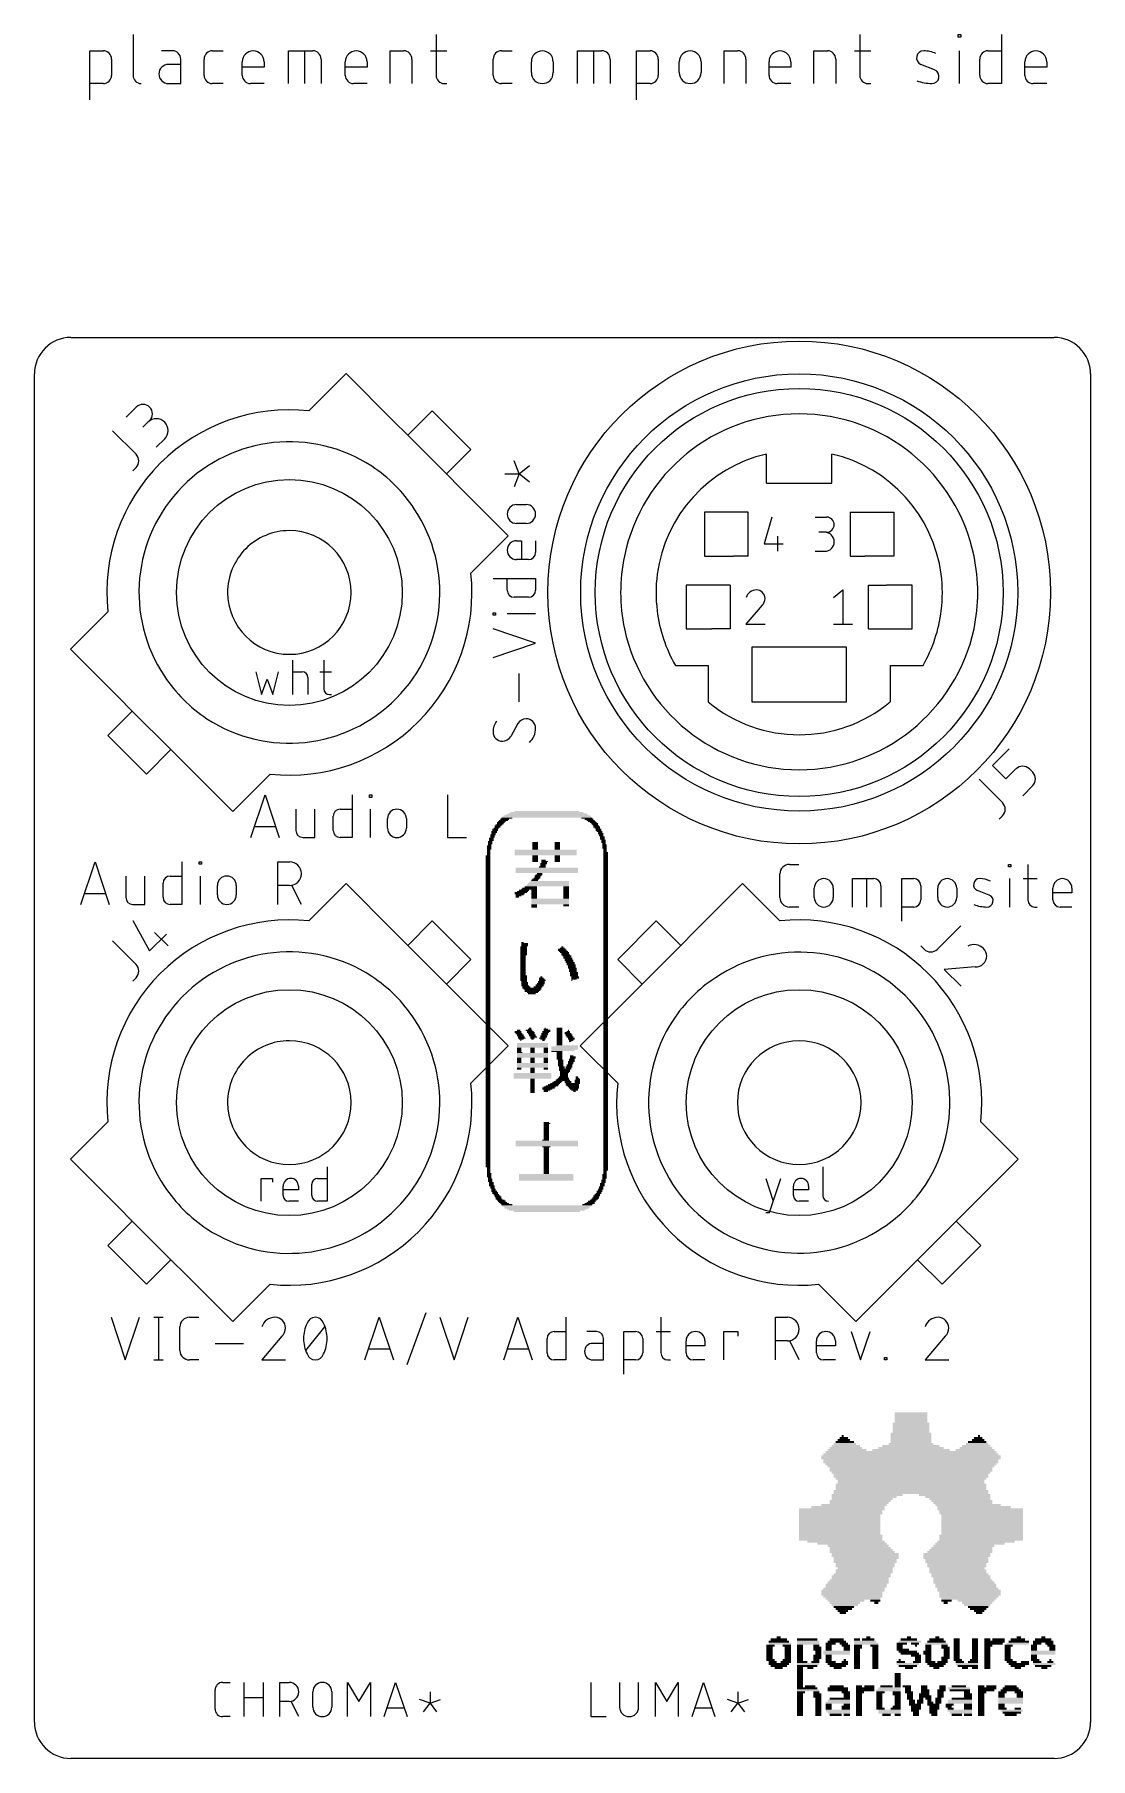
# Model space of a CAD drawing. Extents: x 0 to 29, y 0 to 47.3.
import ezdxf

# ---------------------------------------------------------------- set-up
doc = ezdxf.new("R2010")
doc.units = 0
for name, color, linetype in [('20', 30, 'CONTINUOUS'), ('21', 253, 'CONTINUOUS'), ('25', 253, 'CONTINUOUS'), ('51', 253, 'CONTINUOUS')]:
    doc.layers.add(name, color=color, linetype=linetype)

# ---------------------------------------------------------------- blocks, each defined once
blk = doc.blocks.new('RECT')
blk.add_solid([(-0.5, -0.5), (0.5, -0.5), (-0.5, 0.5), (0.5, 0.5)])

msp = doc.modelspace()

# ---------------------------------------------------------------- linework, layer by layer
at = {"layer": '20'}
for p, q in [((1, 39), (28, 39)), ((0, 1), (0, 38)), ((29, 38), (29, 1)), ((28, 0), (1, 0))]:
    msp.add_line(p, q, dxfattribs=at)
for centre, start, end in [((1, 38), 90, 180), ((28, 38), 0, 90), ((1, 1), 180, 270), ((28, 1), 270, 0)]:
    msp.add_arc(centre, 1, start, end, dxfattribs=at)
at = {"layer": '21'}
for p, q in [((2.7073, 47.3139), (2.7073, 46.192)), ((11.0281, 47.3139), (11.0281, 46.192)), ((22.6634, 47.3139), (22.6634, 46.192)), ((25.3607, 47.2391), (25.3607, 47.3139)), ((25.3607, 47.3139), (25.4355, 47.3139)), ((25.4355, 47.3139), (25.4355, 47.2391)), ((26.5556, 47.3139), (26.5556, 45.9676)), ((1.5177, 45.5189), (1.5177, 46.8651)), ((1.5177, 46.8651), (1.8916, 46.8651)), ((3.7908, 46.8651), (3.4916, 46.8651)), ((4.8837, 46.8651), (5.1829, 46.8651)), ((6.9718, 45.9676), (6.9718, 46.8651)), ((6.9718, 46.8651), (7.6449, 46.8651)), ((7.4205, 45.9676), (7.4205, 46.8651)), ((9.7678, 45.9676), (9.7678, 46.8651)), ((9.7678, 46.8651), (10.1417, 46.8651)), ((10.8785, 46.8651), (11.3273, 46.8651)), ((12.8231, 46.8651), (13.1222, 46.8651)), ((14.9111, 45.9676), (14.9111, 46.8651)), ((14.9111, 46.8651), (15.5842, 46.8651)), ((15.3598, 45.9676), (15.3598, 46.8651)), ((16.5294, 45.5189), (16.5294, 46.8651)), ((16.5294, 46.8651), (16.9033, 46.8651)), ((18.9391, 45.9676), (18.9391, 46.8651)), ((18.9391, 46.8651), (19.313, 46.8651)), ((21.403, 45.9676), (21.403, 46.8651)), ((21.403, 46.8651), (21.777, 46.8651)), ((22.5138, 46.8651), (22.9625, 46.8651)), ((25.4355, 47.2391), (25.3607, 47.2391)), ((25.3981, 45.9676), (25.3981, 46.8651)), ((26.1816, 46.8651), (26.5556, 46.8651)), ((2.116, 46.6408), (2.116, 46.192)), ((4.0152, 46.4912), (3.6786, 46.4912)), ((4.0152, 45.9676), (4.0152, 46.6408)), ((4.6594, 46.192), (4.6594, 46.6408)), ((5.7069, 46.192), (5.7069, 46.566)), ((6.3052, 46.4164), (5.7069, 46.4164)), ((6.3052, 46.566), (6.3052, 46.4164)), ((7.8692, 46.6408), (7.8692, 45.9676)), ((8.5358, 46.192), (8.5358, 46.566)), ((9.1341, 46.4164), (8.5358, 46.4164)), ((9.1341, 46.566), (9.1341, 46.4164)), ((10.3661, 46.6408), (10.3661, 45.9676)), ((12.5987, 46.192), (12.5987, 46.6408)), ((13.6462, 46.2668), (13.6462, 46.566)), ((14.2445, 46.566), (14.2445, 46.2668)), ((15.8086, 46.6408), (15.8086, 45.9676)), ((17.1277, 46.6408), (17.1277, 46.192)), ((17.7071, 46.2668), (17.7071, 46.566)), ((18.3054, 46.566), (18.3054, 46.2668)), ((19.5374, 46.6408), (19.5374, 45.9676)), ((20.1711, 46.192), (20.1711, 46.566)), ((20.7694, 46.4164), (20.1711, 46.4164)), ((20.7694, 46.566), (20.7694, 46.4164)), ((22.0014, 46.6408), (22.0014, 45.9676)), ((24.7181, 46.3416), (24.3442, 46.4912)), ((25.9573, 46.192), (25.9573, 46.6408)), ((27.1978, 46.192), (27.1978, 46.566)), ((27.7962, 46.4164), (27.1978, 46.4164)), ((27.7962, 46.566), (27.7962, 46.4164)), ((1.8916, 45.9676), (1.5177, 45.9676)), ((3.6786, 45.9676), (4.0152, 45.9676)), ((5.1829, 45.9676), (4.8837, 45.9676)), ((6.3052, 45.9676), (5.9312, 45.9676)), ((9.1341, 45.9676), (8.7602, 45.9676)), ((11.2525, 45.9676), (11.3273, 45.9676)), ((13.1222, 45.9676), (12.8231, 45.9676)), ((16.9033, 45.9676), (16.5294, 45.9676)), ((20.7694, 45.9676), (20.3954, 45.9676)), ((22.8877, 45.9676), (22.9625, 45.9676)), ((26.5556, 45.9676), (26.1816, 45.9676)), ((27.7962, 45.9676), (27.4222, 45.9676)), ((7.5303, 36.9851), (8.5556, 38.0104)), ((8.5556, 38.0104), (9.8638, 36.7023)), ((13.3061, 35.258), (13.1763, 35.615)), ((20.1, 35), (20.1, 35.8)), ((21.9, 35), (21.9, 35.8)), ((12.9166, 35.258), (13.3061, 35.258)), ((13.3061, 35.258), (13.1763, 34.901)), ((13.3061, 35.258), (13.5982, 35.4852)), ((13.5982, 35.0308), (13.3061, 35.258)), ((11.7023, 34.8638), (13.0104, 33.5556)), ((20.1, 35), (21.9, 35)), ((13.2412, 34.4128), (13.5008, 34.4128)), ((19.6, 34.2), (19.2, 34.2)), ((19.6, 33), (19.6, 34.2)), ((20.2478, 34.0699), (20.0389, 33.3389)), ((21.4389, 34.0699), (21.7522, 34.0699)), ((22.4, 34.2), (22.4, 33)), ((22.4, 34.2), (22.8, 34.2)), ((13.5008, 33.8935), (13.2412, 33.8935)), ((21.7522, 33.6522), (21.5434, 33.6522)), ((13.0104, 33.5556), (11.9851, 32.5303)), ((13.2412, 33.4222), (13.371, 33.4222)), ((13.371, 33.4222), (13.371, 32.9029)), ((13.7605, 33.4222), (13.7605, 33.0976)), ((20.0389, 33.3389), (20.5611, 33.3389)), ((20.4044, 33.5478), (20.4044, 33.1301)), ((21.4389, 33.1301), (21.7, 33.1301)), ((13.5657, 32.9029), (13.2412, 32.9029)), ((19.6, 33), (19.2, 33)), ((22.4, 33), (22.8, 33)), ((12.5921, 32.3876), (13.7605, 32.3876)), ((12.9815, 32.063), (12.9815, 32.3876)), ((13.7605, 32.3876), (13.7605, 32.063)), ((19.1, 32.2), (18.6, 32.2)), ((19.1, 32.2), (19.1, 31)), ((22.9, 31), (22.9, 32.2)), ((22.9, 32.2), (23.4, 32.2)), ((13.5657, 31.8683), (13.1763, 31.8683)), ((21.9389, 31.8611), (22.2, 32.0699)), ((22.2, 32.0699), (22.2, 31.1301)), ((0.9896, 30.4444), (2.0149, 31.4697)), ((12.5921, 31.3775), (12.5921, 31.4424)), ((12.5921, 31.4424), (12.657, 31.4424)), ((12.657, 31.3775), (12.5921, 31.3775)), ((12.657, 31.4424), (12.657, 31.3775)), ((13.7605, 31.4099), (12.9815, 31.4099)), ((19.9827, 31.6522), (19.5389, 31.1301)), ((13.7605, 30.6098), (12.5921, 30.9993)), ((19.1, 31), (18.6, 31)), ((19.5389, 31.1301), (20.0611, 31.1301)), ((21.9389, 31.1301), (22.4611, 31.1301)), ((22.9, 31), (23.4, 31)), ((2.2977, 29.1362), (0.9896, 30.4444)), ((12.5921, 30.2204), (13.7605, 30.6098)), ((22.3, 30.5), (19.7, 30.5)), ((19.7, 30.5), (19.7, 29)), ((22.3, 29), (22.3, 30.5)), ((6.0747, 29.8271), (6.2313, 29.2006)), ((6.5446, 29.2006), (6.7012, 29.8271)), ((7.0935, 29.2006), (7.0935, 30.1404)), ((7.0935, 29.8271), (7.3545, 29.8271)), ((7.8396, 29.8271), (8.1528, 29.8271)), ((7.944, 30.1404), (7.944, 29.3572)), ((17.6, 30), (18.5, 30)), ((18.5, 30), (18.5, 29)), ((23.5, 30), (24.4, 30)), ((23.5, 30), (23.5, 29)), ((6.2313, 29.2006), (6.3879, 29.6183)), ((6.3879, 29.6183), (6.5446, 29.2006)), ((7.5112, 29.6705), (7.5112, 29.2006)), ((13.3061, 29.0012), (13.3061, 29.7801)), ((8.1006, 29.2006), (8.1528, 29.2006)), ((19.7, 29), (22.3, 29)), ((13.2736, 28.4043), (13.0789, 28.0472)), ((5.4444, 25.9896), (4.1716, 27.2624)), ((6.4697, 27.0149), (5.4444, 25.9896)), ((5.9448, 25.2746), (6.3342, 26.4429)), ((6.3342, 26.4429), (6.7237, 25.2746)), ((7.1795, 26.0535), (7.1795, 25.4693)), ((7.6988, 25.2746), (7.6988, 26.0535)), ((8.397, 26.0535), (8.7216, 26.0535)), ((8.7216, 26.4429), (8.7216, 25.2746)), ((9.1974, 26.378), (9.1974, 26.4429)), ((9.1974, 26.4429), (9.2623, 26.4429)), ((9.2623, 26.378), (9.1974, 26.378)), ((9.2298, 25.2746), (9.2298, 26.0535)), ((9.2623, 26.4429), (9.2623, 26.378)), ((11.3459, 26.4429), (11.3459, 25.2746)), ((6.6263, 25.5667), (6.0421, 25.5667)), ((8.2023, 25.4693), (8.2023, 25.8588)), ((9.6941, 25.5342), (9.6941, 25.7938)), ((10.2134, 25.7938), (10.2134, 25.5342)), ((7.3742, 25.2746), (7.6988, 25.2746)), ((8.7216, 25.2746), (8.397, 25.2746)), ((11.3459, 25.2746), (11.8652, 25.2746)), ((1.2736, 23.4396), (1.663, 24.608)), ((1.663, 24.608), (2.0525, 23.4396)), ((4.0504, 24.608), (4.0504, 23.4396)), ((4.5262, 24.543), (4.5262, 24.608)), ((4.5262, 24.608), (4.5911, 24.608)), ((4.5911, 24.608), (4.5911, 24.543)), ((6.6798, 23.4396), (6.6798, 24.608)), ((6.6798, 24.608), (7.0044, 24.608)), ((2.5083, 24.2185), (2.5083, 23.6343)), ((3.0276, 23.4396), (3.0276, 24.2185)), ((3.7258, 24.2185), (4.0504, 24.2185)), ((4.5911, 24.543), (4.5262, 24.543)), ((4.5586, 23.4396), (4.5586, 24.2185)), ((20.4702, 23.6279), (20.4702, 24.2771)), ((20.7299, 24.5367), (20.9895, 24.5367)), ((22.4661, 23.3683), (22.4661, 24.1472)), ((22.4661, 24.1472), (23.0503, 24.1472)), ((22.8555, 23.3683), (22.8555, 24.1472)), ((23.821, 22.9788), (23.821, 24.1472)), ((23.821, 24.1472), (24.1455, 24.1472)), ((26.7474, 24.4718), (26.7474, 24.5367)), ((26.7474, 24.5367), (26.8123, 24.5367)), ((26.8123, 24.4718), (26.7474, 24.4718)), ((26.7798, 23.3683), (26.7798, 24.1472)), ((26.8123, 24.5367), (26.8123, 24.4718)), ((27.1473, 24.1472), (27.5368, 24.1472)), ((27.2772, 24.5367), (27.2772, 23.563)), ((1.9551, 23.7317), (1.3709, 23.7317)), ((3.5311, 23.6343), (3.5311, 24.0237)), ((5.0229, 23.6992), (5.0229, 23.9588)), ((5.5422, 23.9588), (5.5422, 23.6992)), ((7.0044, 23.9588), (6.6798, 23.9588)), ((7.3289, 23.4396), (7.0693, 23.9588)), ((7.5303, 22.9851), (8.5556, 24.0104)), ((8.5556, 24.0104), (9.8638, 22.7023)), ((18.1362, 22.7023), (19.4444, 24.0104)), ((19.4444, 24.0104), (20.4697, 22.9851)), ((21.4148, 23.6279), (21.4148, 23.8876)), ((21.9341, 23.8876), (21.9341, 23.6279)), ((23.245, 23.9525), (23.245, 23.3683)), ((24.3403, 23.9525), (24.3403, 23.563)), ((24.8057, 23.6279), (24.8057, 23.8876)), ((25.325, 23.8876), (25.325, 23.6279)), ((26.2182, 23.6929), (25.8936, 23.8227)), ((27.968, 23.563), (27.968, 23.8876)), ((28.4873, 23.7578), (27.968, 23.7578)), ((28.4873, 23.8876), (28.4873, 23.7578)), ((2.703, 23.4396), (3.0276, 23.4396)), ((4.0504, 23.4396), (3.7258, 23.4396)), ((20.9895, 23.3683), (20.7299, 23.3683)), ((24.1455, 23.3683), (23.821, 23.3683)), ((27.4719, 23.3683), (27.5368, 23.3683)), ((28.4873, 23.3683), (28.1627, 23.3683)), ((11.7023, 20.8638), (13.0104, 19.5556)), ((14.9896, 19.5556), (16.2624, 20.8284)), ((13.0104, 19.5556), (11.9851, 18.5303)), ((16.0149, 18.5303), (14.9896, 19.5556)), ((0.9896, 16.4444), (2.0149, 17.4697)), ((25.9851, 17.4697), (27.0104, 16.4444)), ((2.2977, 15.1362), (0.9896, 16.4444)), ((8.035, 16.2341), (8.035, 15.2944)), ((21.6464, 16.2341), (21.6464, 15.451)), ((27.0104, 16.4444), (25.7023, 15.1362)), ((6.225, 15.2944), (6.225, 15.9209)), ((6.225, 15.9209), (6.5382, 15.9209)), ((6.5382, 15.9209), (6.5382, 15.8165)), ((6.8294, 15.451), (6.8294, 15.712)), ((7.2471, 15.712), (7.2471, 15.6076)), ((7.6173, 15.451), (7.6173, 15.7643)), ((7.774, 15.9209), (8.035, 15.9209)), ((20.0794, 15.9209), (20.2883, 15.2944)), ((20.1838, 14.9811), (20.4971, 15.9209)), ((20.8414, 15.451), (20.8414, 15.712)), ((21.2591, 15.712), (21.2591, 15.6076)), ((7.2471, 15.6076), (6.8294, 15.6076)), ((7.2471, 15.2944), (6.9861, 15.2944)), ((8.035, 15.2944), (7.774, 15.2944)), ((21.2591, 15.6076), (20.8414, 15.6076)), ((21.2591, 15.2944), (20.9981, 15.2944)), ((20.0794, 14.9811), (20.1838, 14.9811)), ((5.4444, 11.9896), (4.1716, 13.2624)), ((23.8638, 13.2977), (22.5556, 11.9896)), ((6.4697, 13.0149), (5.4444, 11.9896)), ((22.5556, 11.9896), (21.5303, 13.0149)), ((2.1038, 12.108), (2.4932, 10.9396)), ((2.4932, 10.9396), (2.8827, 12.108)), ((3.2778, 12.108), (3.5374, 12.108)), ((3.4076, 12.108), (3.4076, 10.9396)), ((3.9941, 11.1992), (3.9941, 11.8483)), ((4.2538, 12.108), (4.5134, 12.108)), ((7.4533, 11.1992), (7.9726, 11.8483)), ((9.076, 10.9396), (9.4655, 12.108)), ((9.4655, 12.108), (9.855, 10.9396)), ((10.2346, 10.8097), (10.7539, 12.2378)), ((11.1334, 12.108), (11.5229, 10.9396)), ((11.5229, 10.9396), (11.9124, 12.108)), ((12.886, 10.9396), (13.2755, 12.108)), ((13.2755, 12.108), (13.665, 10.9396)), ((14.5961, 12.108), (14.5961, 10.9396)), ((17.2019, 12.108), (17.2019, 11.1343)), ((20.3497, 10.9396), (20.3497, 12.108)), ((20.3497, 12.108), (20.6743, 12.108)), ((4.9613, 11.3939), (5.7402, 11.3939)), ((6.7971, 11.5887), (6.2454, 10.9396)), ((14.0768, 11.1343), (14.0768, 11.5237)), ((14.2715, 11.7185), (14.5961, 11.7185)), ((15.43, 11.7185), (15.1704, 11.7185)), ((15.6248, 11.3939), (15.3327, 11.3939)), ((15.6248, 10.9396), (15.6248, 11.5237)), ((16.184, 10.5501), (16.184, 11.7185)), ((16.184, 11.7185), (16.5086, 11.7185)), ((16.7033, 11.5237), (16.7033, 11.1343)), ((17.072, 11.7185), (17.4615, 11.7185)), ((17.8927, 11.1343), (17.8927, 11.4588)), ((18.4119, 11.4588), (18.4119, 11.329)), ((18.928, 10.9396), (18.928, 11.7185)), ((18.928, 11.7185), (19.3175, 11.7185)), ((19.3175, 11.7185), (19.3175, 11.5887)), ((20.6743, 11.4588), (20.3497, 11.4588)), ((20.9988, 10.9396), (20.7392, 11.4588)), ((21.4741, 11.1343), (21.4741, 11.4588)), ((21.9933, 11.4588), (21.9933, 11.329)), ((22.4266, 11.7185), (22.6862, 10.9396)), ((22.6862, 10.9396), (22.9458, 11.7185)), ((25.0089, 11.5887), (24.4571, 10.9396)), ((3.2778, 10.9396), (3.5374, 10.9396)), ((4.5134, 10.9396), (4.2538, 10.9396)), ((6.2454, 10.9396), (6.8945, 10.9396)), ((9.7576, 11.2317), (9.1734, 11.2317)), ((13.5676, 11.2317), (12.9834, 11.2317)), ((14.5961, 10.9396), (14.2715, 10.9396)), ((15.3327, 10.9396), (15.6248, 10.9396)), ((16.5086, 10.9396), (16.184, 10.9396)), ((17.3966, 10.9396), (17.4615, 10.9396)), ((18.4119, 11.329), (17.8927, 11.329)), ((18.4119, 10.9396), (18.0874, 10.9396)), ((21.9933, 11.329), (21.4741, 11.329)), ((21.9933, 10.9396), (21.6688, 10.9396)), ((23.3395, 10.9396), (23.3395, 11.0045)), ((23.3395, 11.0045), (23.4045, 11.0045)), ((23.4045, 10.9396), (23.3395, 10.9396)), ((23.4045, 11.0045), (23.4045, 10.9396)), ((24.4571, 10.9396), (25.1062, 10.9396)), ((5.1682, 2.0892), (5.377, 2.0892)), ((5.7544, 1.1494), (5.7544, 2.0892)), ((6.2765, 2.0892), (6.2765, 1.1494)), ((6.7355, 1.1494), (6.7355, 2.0892)), ((6.7355, 2.0892), (6.9965, 2.0892)), ((8.5978, 1.1494), (8.5978, 2.0892)), ((8.5978, 2.0892), (8.911, 1.567)), ((8.911, 1.567), (9.2243, 2.0892)), ((9.2243, 2.0892), (9.2243, 1.1494)), ((9.6036, 1.1494), (9.9169, 2.0892)), ((9.9169, 2.0892), (10.2301, 1.1494)), ((15.2781, 2.0892), (15.2781, 1.1494)), ((16.0688, 2.0892), (16.0688, 1.4104)), ((16.5909, 1.4104), (16.5909, 2.0892)), ((17.0529, 1.1494), (17.0529, 2.0892)), ((17.0529, 2.0892), (17.3662, 1.567)), ((17.3662, 1.567), (17.6795, 2.0892)), ((17.6795, 2.0892), (17.6795, 1.1494)), ((18.0588, 1.1494), (18.372, 2.0892)), ((18.372, 2.0892), (18.6853, 1.1494)), ((4.9594, 1.3582), (4.9594, 1.8803)), ((5.7544, 1.6715), (6.2765, 1.6715)), ((6.9965, 1.567), (6.7355, 1.567)), ((7.2576, 1.1494), (7.0487, 1.567)), ((7.6442, 1.4104), (7.6442, 1.8281)), ((8.1663, 1.8281), (8.1663, 1.4104)), ((10.8618, 1.5148), (10.5746, 1.6193)), ((10.679, 1.2799), (10.8618, 1.5148)), ((10.8618, 1.8281), (10.8618, 1.5148)), ((10.8618, 1.5148), (11.1489, 1.6193)), ((10.8618, 1.5148), (11.0445, 1.2799)), ((19.3169, 1.5148), (19.0297, 1.6193)), ((19.1342, 1.2799), (19.3169, 1.5148)), ((19.3169, 1.8281), (19.3169, 1.5148)), ((19.3169, 1.5148), (19.6041, 1.6193)), ((19.3169, 1.5148), (19.4997, 1.2799)), ((5.377, 1.1494), (5.1682, 1.1494)), ((10.1518, 1.3843), (9.6819, 1.3843)), ((15.2781, 1.1494), (15.6958, 1.1494)), ((18.607, 1.3843), (18.1371, 1.3843))]:
    msp.add_line(p, q, dxfattribs=at)
for centre, radius in [((21, 32), 6.9), ((21, 32), 6), ((21, 32), 5.6), ((7, 32), 3.1), ((7, 18), 3.1), ((21, 18), 3.1)]:
    msp.add_circle(centre, radius, dxfattribs=at)
for centre, radius, start, end in [((1.8916, 46.6408), 0.2244, 0, 90), ((3.7908, 46.6408), 0.2244, 0, 90), ((4.8837, 46.6408), 0.2244, 89.9992, 180), ((6.006, 46.566), 0.2992, 0, 180), ((7.6449, 46.6408), 0.2244, 0, 90), ((8.835, 46.566), 0.2992, 0, 180), ((10.1417, 46.6408), 0.2244, 0, 90), ((12.8231, 46.6408), 0.2244, 89.9992, 180), ((13.9454, 46.566), 0.2992, 0, 180), ((15.5842, 46.6408), 0.2244, 0, 90), ((16.9033, 46.6408), 0.2244, 0, 90), ((18.0063, 46.566), 0.2992, 0, 180), ((19.313, 46.6408), 0.2244, 0, 90), ((20.4702, 46.566), 0.2992, 0, 180), ((21.777, 46.6408), 0.2244, 0, 90), ((24.4162, 46.6712), 0.1939, 89.181, 248.1986), ((24.4068, 46.0159), 0.8493, 65.7609, 89.181), ((26.1816, 46.6408), 0.2244, 89.9992, 180), ((27.497, 46.566), 0.2992, 0, 180), ((3.6786, 46.2294), 0.2618, 90, 270), ((1.8916, 46.192), 0.2244, 270.0008, 0), ((2.9316, 46.192), 0.2244, 180, 270), ((4.8837, 46.192), 0.2244, 180, 270), ((5.9312, 46.192), 0.2244, 180, 270), ((8.7602, 46.192), 0.2244, 180, 270), ((11.2525, 46.192), 0.2244, 180, 270), ((12.8231, 46.192), 0.2244, 180, 270), ((13.9454, 46.2668), 0.2992, 180, 0), ((16.9033, 46.192), 0.2244, 270.0008, 0), ((18.0063, 46.2668), 0.2992, 180, 0), ((20.3954, 46.192), 0.2244, 180, 270), ((22.8877, 46.192), 0.2244, 180, 270), ((24.6615, 47.236), 1.2684, 250.2096, 269.181), ((24.6461, 46.1615), 0.1939, 269.181, 68.1986), ((26.1816, 46.192), 0.2244, 180, 270), ((27.4222, 46.192), 0.2244, 180, 270), ((7, 32), 5.0133, 83.9278, 186.0722), ((21, 32), 4.9031, 11.7683, 168.2317), ((7.0036, 32.0036), 4.1332, 56.8671, 213.8403), ((20.9842, 31.9825), 3.9186, 103.0415, 172.4112), ((21.0158, 31.9825), 3.9186, 7.5888, 76.9585), ((6.9964, 31.9964), 4.1332, 236.8671, 33.8403), ((13.2412, 34.1531), 0.2596, 90, 270), ((13.5008, 34.1531), 0.2596, 270, 90), ((21.7522, 33.8611), 0.2088, 270, 90), ((7, 32), 1.6971, 179.9999, 89.9999), ((21.7, 33.3912), 0.2611, 270, 90), ((13.2412, 33.1625), 0.2596, 90, 270), ((13.5657, 33.0976), 0.1947, 270, 0), ((7, 32), 5.0132, 263.9275, 6.0725), ((13.1763, 32.063), 0.1947, 180, 270), ((13.5657, 32.063), 0.1947, 270, 0), ((19.8261, 31.7681), 0.3018, 90.0001, 162.055), ((19.8261, 31.835), 0.235, 0, 90), ((19.8087, 31.835), 0.2524, 313.6042, 359.9995), ((21.0102, 31.9701), 3.9384, 186.8551, 210.0148), ((20.9898, 31.9701), 3.9384, 329.9852, 353.1449), ((21, 32.05), 4.9135, 192.3391, 347.6609), ((7.3545, 29.6705), 0.1566, 0.0011, 90), ((8.1006, 29.3572), 0.1566, 180, 270), ((21, 32), 3.9051, 230.1944, 309.8056), ((13.0789, 28.1771), 0.4868, 143.1294, 180), ((13.5008, 28.2704), 0.2637, 90.0001, 149.4899), ((13.5008, 28.2744), 0.2596, 0, 90), ((12.8517, 28.1771), 0.2596, 180, 270), ((12.8517, 28.1811), 0.2637, 269.9998, 329.4902), ((13.2119, 28.2744), 0.5485, 314.761, 359.9999), ((8.397, 25.8588), 0.1947, 90, 180), ((9.9537, 25.7938), 0.2596, 0, 180), ((7.3742, 25.4693), 0.1947, 180, 270), ((8.397, 25.4693), 0.1947, 180, 270), ((9.9537, 25.5342), 0.2596, 180, 0), ((7.0044, 24.2834), 0.3246, 270, 90), ((3.7258, 24.0237), 0.1947, 90, 180), ((5.2825, 23.9588), 0.2596, 0, 180), ((20.7299, 24.2771), 0.2596, 90.0007, 180), ((21.6744, 23.8876), 0.2596, 0, 180), ((23.0503, 23.9525), 0.1947, 0, 90), ((24.1455, 23.9525), 0.1947, 0.0009, 90), ((25.0653, 23.8876), 0.2596, 0, 180), ((25.9561, 23.9789), 0.1683, 89.1818, 248.1989), ((25.948, 23.4102), 0.7371, 65.7612, 89.1819), ((28.2276, 23.8876), 0.2596, 0, 180), ((5.2825, 23.6992), 0.2596, 180, 0), ((26.1557, 23.5366), 0.1683, 269.1818, 68.1989), ((2.703, 23.6343), 0.1947, 180, 270), ((3.7258, 23.6343), 0.1947, 180, 270), ((20.7299, 23.6279), 0.2596, 180, 270), ((21.6744, 23.6279), 0.2596, 180, 0), ((24.1455, 23.563), 0.1947, 270, 0), ((25.0653, 23.6279), 0.2596, 180, 0), ((26.169, 24.469), 1.1008, 250.209, 269.1819), ((27.4719, 23.563), 0.1947, 180, 270), ((28.1627, 23.563), 0.1947, 180, 270), ((7, 18), 5.0133, 83.9278, 186.0722), ((21, 18), 5.0133, 353.9278, 96.0722), ((7.0036, 18.0036), 4.1332, 56.8671, 213.8403), ((21.0036, 17.9964), 4.1332, 326.8671, 123.8403), ((6.9964, 17.9964), 4.1332, 236.8671, 33.8403), ((20.9964, 18.0036), 4.1332, 146.8671, 303.8403), ((7, 18), 1.6971, 179.9999, 89.9999), ((21, 18), 1.6971, 90, 0), ((7, 18), 5.0132, 263.9275, 6.0725), ((21, 18), 5.0132, 173.9275, 276.0725), ((7.0383, 15.712), 0.2088, 0, 180), ((7.774, 15.7643), 0.1566, 90, 180), ((21.0503, 15.712), 0.2088, 0, 180), ((6.9861, 15.451), 0.1566, 180, 270), ((7.774, 15.451), 0.1566, 180, 270), ((20.9981, 15.451), 0.1566, 180, 270), ((21.8031, 15.451), 0.1566, 180, 270), ((4.2538, 11.8483), 0.2596, 90.0007, 180), ((6.6024, 11.7327), 0.3753, 90.0001, 162.0549), ((6.6024, 11.8159), 0.2921, 0, 90), ((8.3512, 11.5238), 0.9628, 154.0109, 180.0001), ((7.7129, 11.8678), 0.2402, 90, 161.0751), ((7.7129, 11.8678), 0.2402, 18.9248, 90.0002), ((7.0746, 11.5237), 0.9629, 359.9999, 25.9891), ((20.6743, 11.7834), 0.3246, 270, 90), ((24.8141, 11.7327), 0.3753, 90.0001, 162.0549), ((24.8141, 11.8159), 0.2921, 0, 90), ((6.5807, 11.8159), 0.3138, 313.604, 359.9996), ((8.3512, 11.5237), 0.9629, 180, 205.9888), ((7.0746, 11.5237), 0.9629, 334.0112, 360), ((14.2715, 11.5237), 0.1947, 90, 180), ((15.3327, 11.1667), 0.2272, 90, 270), ((15.43, 11.5237), 0.1947, 0, 90), ((16.5086, 11.5237), 0.1947, 0.0009, 90), ((18.1523, 11.4588), 0.2596, 0, 180), ((21.7337, 11.4588), 0.2596, 0, 180), ((24.7925, 11.8159), 0.3138, 313.604, 359.9996), ((4.2538, 11.1992), 0.2596, 180, 270), ((7.7129, 11.1797), 0.2402, 198.9254, 269.9998), ((7.7129, 11.1797), 0.2402, 270, 341.0747), ((14.2715, 11.1343), 0.1947, 180, 270), ((16.5086, 11.1343), 0.1947, 270, 0), ((17.3966, 11.1343), 0.1947, 180, 270), ((18.0874, 11.1343), 0.1947, 180, 270), ((21.6688, 11.1343), 0.1947, 180, 270), ((5.1682, 1.8803), 0.2088, 90.0009, 180), ((6.9965, 1.8281), 0.2611, 270, 90), ((7.9052, 1.8281), 0.2611, 0, 180), ((5.1682, 1.3582), 0.2088, 180, 270), ((7.9052, 1.4104), 0.2611, 180, 0), ((16.3299, 1.4104), 0.2611, 180, 0)]:
    msp.add_arc(centre, radius, start, end, dxfattribs=at)
at = {"layer": '25'}
for p, q in [((2.5202, 36.8105), (2.7956, 37.0859)), ((2.1473, 36.4376), (2.7899, 35.795)), ((3.1628, 36.7187), (2.9792, 36.5351)), ((3.3464, 35.9843), (3.5759, 36.2138)), ((2.7899, 35.4278), (2.6981, 35.336)), ((26.3105, 27.2497), (26.7695, 27.7087)), ((26.6777, 26.8825), (26.3105, 27.2497)), ((26.9531, 27.1579), (26.6777, 26.8825)), ((27.4121, 27.0661), (27.3203, 27.1579)), ((25.9376, 26.8768), (26.5802, 26.2342)), ((27.1367, 26.4235), (27.4121, 26.6989)), ((26.5802, 25.867), (26.4884, 25.7752)), ((2.7038, 22.9941), (3.1628, 22.1679)), ((25.4376, 22.8527), (24.795, 22.2101)), ((2.1473, 22.4376), (2.7899, 21.795)), ((3.1628, 22.1679), (3.6218, 22.6269)), ((3.3005, 22.6728), (3.6677, 22.3056)), ((24.4278, 22.2101), (24.336, 22.3019)), ((2.7899, 21.4278), (2.6981, 21.336)), ((25.8334, 21.7224), (24.9843, 21.6536)), ((24.9843, 21.6536), (25.4433, 21.1946))]:
    msp.add_line(p, q, dxfattribs=at)
for centre, radius, start, end in [((2.9792, 36.9023), 0.2596, 315, 135), ((3.3464, 36.4433), 0.3246, 315.0002, 134.9998), ((2.6063, 35.6114), 0.2596, 315.0007, 45.0002), ((27.1367, 26.9743), 0.2596, 45.0007, 134.9983), ((27.2285, 26.8825), 0.2596, 314.9998, 45.0002), ((26.3966, 26.0506), 0.2596, 315.0007, 45.0002), ((25.7976, 21.962), 0.3753, 45.0007, 117.0545), ((2.6063, 21.6114), 0.2596, 315.0007, 45.0002), ((24.6114, 22.3937), 0.2596, 225.0007, 315.0002), ((25.8411, 22.0361), 0.3138, 268.6058, 314.998), ((25.8564, 22.0208), 0.2921, 314.9998, 45.0002)]:
    msp.add_arc(centre, radius, start, end, dxfattribs=at)
at = {"layer": '51'}
for p, q in [((10.2527, 36.3133), (10.9244, 36.9851)), ((10.9244, 36.9851), (11.9851, 35.9244)), ((9.8638, 36.7023), (10.2527, 36.3133)), ((10.2527, 36.3133), (11.3133, 35.2527)), ((11.9851, 35.9244), (11.3133, 35.2527)), ((11.3133, 35.2527), (11.7023, 34.8638)), ((19.2, 34.2), (18.4, 34.2)), ((18.4, 34.2), (18.4, 33)), ((22.8, 34.2), (23.6, 34.2)), ((23.6, 34.2), (23.6, 33)), ((18.4, 33), (19.2, 33)), ((23.6, 33), (22.8, 33)), ((18.6, 32.2), (17.9, 32.2)), ((17.9, 32.2), (17.9, 31)), ((24.1, 32.2), (23.4, 32.2)), ((24.1, 31), (24.1, 32.2)), ((17.9, 31), (18.6, 31)), ((23.4, 31), (24.1, 31)), ((2.2977, 29.1362), (2.6866, 28.7473)), ((2.6866, 28.7473), (2.0149, 28.0756)), ((2.6866, 28.7473), (3.7473, 27.6866)), ((2.0149, 28.0756), (3.0756, 27.0149)), ((3.0756, 27.0149), (3.7473, 27.6866)), ((3.7473, 27.6866), (4.1716, 27.2624)), ((10.2527, 22.3133), (10.9244, 22.9851)), ((10.9244, 22.9851), (11.9851, 21.9244)), ((17.0756, 22.9851), (16.0149, 21.9244)), ((17.7473, 22.3133), (17.0756, 22.9851)), ((9.8638, 22.7023), (10.2527, 22.3133)), ((10.2527, 22.3133), (11.3133, 21.2527)), ((17.7473, 22.3133), (16.6866, 21.2527)), ((18.1362, 22.7023), (17.7473, 22.3133)), ((11.9851, 21.9244), (11.3133, 21.2527)), ((16.0149, 21.9244), (16.6866, 21.2527)), ((11.3133, 21.2527), (11.7023, 20.8638)), ((16.6866, 21.2527), (16.2624, 20.8284)), ((2.6866, 14.7473), (2.0149, 14.0756)), ((2.2977, 15.1362), (2.6866, 14.7473)), ((2.6866, 14.7473), (3.7473, 13.6866)), ((25.3133, 14.7473), (24.2527, 13.6866)), ((25.7023, 15.1362), (25.3133, 14.7473)), ((25.3133, 14.7473), (25.9851, 14.0756)), ((2.0149, 14.0756), (3.0756, 13.0149)), ((25.9851, 14.0756), (24.9244, 13.0149)), ((3.0756, 13.0149), (3.7473, 13.6866)), ((3.7473, 13.6866), (4.1716, 13.2624)), ((24.2527, 13.6866), (23.8638, 13.2977)), ((24.9244, 13.0149), (24.2527, 13.6866))]:
    msp.add_line(p, q, dxfattribs=at)
for centre, radius, start, end in [((6.9822, 32.0176), 4.1333, 33.4866, 56.5134), ((7, 32), 1.6971, 89.9999, 179.9999), ((21, 32), 4.9031, 168.2317, 191.7683), ((21, 32), 4.9031, 348.2317, 11.7683), ((21, 32), 3.9319, 172.6942, 187.3058), ((21, 32), 3.9319, 352.6942, 7.3058), ((7.0178, 31.9824), 4.1333, 213.4866, 236.5134), ((6.9822, 18.0176), 4.1333, 33.4866, 56.5134), ((20.9824, 17.9822), 4.1333, 123.4866, 146.5134), ((7, 18), 1.6971, 89.9999, 179.9999), ((21, 18), 1.6971, 0, 90), ((7.0178, 17.9824), 4.1333, 213.4866, 236.5134), ((21.0176, 18.0178), 4.1333, 303.4866, 326.5134)]:
    msp.add_arc(centre, radius, start, end, dxfattribs=at)

# ---------------------------------------------------------------- block references
at = {"layer": '21'}
for p, xscale, yscale in [((12.7288, 25.5933), 0.1829, 0.0305), ((12.7136, 25.5628), 0.1524, 0.0305), ((12.7593, 25.6238), 0.1829, 0.0305), ((12.805, 25.6848), 0.2134, 0.0305), ((12.7898, 25.6543), 0.1829, 0.0305), ((12.8355, 25.7152), 0.2134, 0.0305), ((12.8812, 25.7457), 0.2438, 0.0305), ((12.9117, 25.7762), 0.2438, 0.0305), ((12.9727, 25.8067), 0.3048, 0.0305), ((14.07, 25.8372), 2.4384, 0.0305), ((14.07, 25.8676), 2.3774, 0.0305), ((14.07, 25.8981), 2.2555, 0.0305), ((14.0852, 25.9286), 2.1641, 0.0305), ((14.07, 25.9591), 2.0117, 0.0305), ((14.07, 25.9896), 1.7678, 0.0305), ((15.1672, 25.8067), 0.3048, 0.0305), ((15.2282, 25.7762), 0.2438, 0.0305), ((15.2739, 25.7457), 0.2134, 0.0305), ((15.3044, 25.7152), 0.2134, 0.0305), ((15.3501, 25.6848), 0.1829, 0.0305), ((15.3806, 25.6543), 0.1829, 0.0305), ((15.3958, 25.6238), 0.1524, 0.0305), ((15.4263, 25.5933), 0.1524, 0.0305), ((15.4416, 25.5628), 0.1829, 0.0305), ((12.5155, 25.1666), 0.1219, 0.0305), ((12.5155, 25.1361), 0.1219, 0.0305), ((12.5155, 25.1056), 0.1219, 0.0305), ((12.5002, 25.0752), 0.0914, 0.0305), ((12.546, 25.258), 0.1219, 0.0305), ((12.546, 25.2276), 0.1219, 0.0305), ((12.546, 25.1971), 0.1219, 0.0305), ((12.5764, 25.319), 0.1219, 0.0305), ((12.5764, 25.2885), 0.1219, 0.0305), ((12.5917, 25.3495), 0.1524, 0.0305), ((12.6069, 25.38), 0.1219, 0.0305), ((12.6222, 25.4409), 0.1524, 0.0305), ((12.6222, 25.4104), 0.1524, 0.0305), ((12.6526, 25.5019), 0.1524, 0.0305), ((12.6526, 25.4714), 0.1524, 0.0305), ((12.6831, 25.5324), 0.1524, 0.0305), ((13.7499, 25.1361), 0.1524, 0.0305), ((13.7499, 25.1056), 0.1524, 0.0305), ((13.7499, 25.0752), 0.1524, 0.0305), ((14.3595, 25.1361), 0.1524, 0.0305), ((14.3595, 25.1056), 0.1524, 0.0305), ((14.3595, 25.0752), 0.1524, 0.0305), ((15.4568, 25.5324), 0.1524, 0.0305), ((15.4873, 25.5019), 0.1524, 0.0305), ((15.4873, 25.4714), 0.1524, 0.0305), ((15.5178, 25.4409), 0.1524, 0.0305), ((15.533, 25.4104), 0.1219, 0.0305), ((15.5482, 25.38), 0.1524, 0.0305), ((15.5635, 25.3495), 0.1219, 0.0305), ((15.5635, 25.319), 0.1219, 0.0305), ((15.594, 25.2885), 0.1219, 0.0305), ((15.594, 25.258), 0.1219, 0.0305), ((15.594, 25.2276), 0.1219, 0.0305), ((15.6244, 25.1971), 0.1219, 0.0305), ((15.6244, 25.1666), 0.1219, 0.0305), ((15.6244, 25.1361), 0.1219, 0.0305), ((15.6549, 25.0752), 0.1219, 0.0305), ((15.6397, 25.1056), 0.0914, 0.0305), ((12.4545, 24.7704), 0.1219, 0.0305), ((12.4545, 24.7399), 0.1219, 0.0305), ((12.4545, 24.7094), 0.1219, 0.0305), ((12.4545, 24.6789), 0.1219, 0.0305), ((12.4545, 24.6484), 0.1219, 0.0305), ((12.4545, 24.618), 0.1219, 0.0305), ((12.485, 25.0447), 0.1219, 0.0305), ((12.485, 25.0142), 0.1219, 0.0305), ((12.485, 24.9837), 0.1219, 0.0305), ((12.485, 24.9532), 0.1219, 0.0305), ((12.4698, 24.9228), 0.0914, 0.0305), ((12.4698, 24.8923), 0.0914, 0.0305), ((12.4698, 24.8618), 0.0914, 0.0305), ((12.4698, 24.8313), 0.0914, 0.0305), ((12.4698, 24.8008), 0.0914, 0.0305), ((14.0395, 24.9228), 1.7069, 0.0305), ((14.0395, 24.8923), 1.7069, 0.0305), ((14.0395, 24.8618), 1.7069, 0.0305), ((14.0395, 24.8313), 1.7069, 0.0305), ((14.0395, 24.8008), 1.7069, 0.0305), ((13.7499, 25.0447), 0.1524, 0.0305), ((13.7499, 25.0142), 0.1524, 0.0305), ((13.7499, 24.9837), 0.1524, 0.0305), ((13.7499, 24.9532), 0.1524, 0.0305), ((13.7499, 24.7704), 0.1524, 0.0305), ((13.7499, 24.7399), 0.1524, 0.0305), ((13.7499, 24.7094), 0.1524, 0.0305), ((13.7499, 24.6789), 0.1524, 0.0305), ((13.7499, 24.6484), 0.1524, 0.0305), ((13.7499, 24.618), 0.1524, 0.0305), ((13.9785, 24.6484), 0.1219, 0.0305), ((14.009, 24.618), 0.1829, 0.0305), ((14.3595, 25.0447), 0.1524, 0.0305), ((14.3595, 25.0142), 0.1524, 0.0305), ((14.3595, 24.9837), 0.1524, 0.0305), ((14.3595, 24.9532), 0.1524, 0.0305), ((14.3595, 24.7704), 0.1524, 0.0305), ((14.3595, 24.7399), 0.1524, 0.0305), ((14.3595, 24.7094), 0.1524, 0.0305), ((14.3595, 24.6789), 0.1524, 0.0305), ((14.3595, 24.6484), 0.1524, 0.0305), ((14.3595, 24.618), 0.1524, 0.0305), ((15.6549, 25.0447), 0.1219, 0.0305), ((15.6549, 25.0142), 0.1219, 0.0305), ((15.6549, 24.9837), 0.1219, 0.0305), ((15.6854, 24.8618), 0.1219, 0.0305), ((15.6854, 24.8313), 0.1219, 0.0305), ((15.6854, 24.8008), 0.1219, 0.0305), ((15.6854, 24.7704), 0.1219, 0.0305), ((15.6854, 24.7399), 0.1219, 0.0305), ((15.6854, 24.7094), 0.1219, 0.0305), ((15.6854, 24.6789), 0.1219, 0.0305), ((15.6854, 24.6484), 0.1219, 0.0305), ((15.6854, 24.618), 0.1219, 0.0305), ((15.6702, 24.9532), 0.0914, 0.0305), ((15.6702, 24.9228), 0.0914, 0.0305), ((15.6702, 24.8923), 0.0914, 0.0305), ((12.4545, 24.5875), 0.1219, 0.0305), ((12.4545, 24.557), 0.1219, 0.0305), ((12.4545, 24.5265), 0.1219, 0.0305), ((12.4545, 24.496), 0.1219, 0.0305), ((12.4545, 24.4656), 0.1219, 0.0305), ((12.4545, 24.4351), 0.1219, 0.0305), ((12.4545, 24.4046), 0.1219, 0.0305), ((12.4545, 24.3741), 0.1219, 0.0305), ((12.4545, 24.3436), 0.1219, 0.0305), ((12.4545, 24.3132), 0.1219, 0.0305), ((12.4545, 24.2827), 0.1219, 0.0305), ((12.4545, 24.2522), 0.1219, 0.0305), ((12.4545, 24.2217), 0.1219, 0.0305), ((12.4545, 24.1912), 0.1219, 0.0305), ((12.4545, 24.1608), 0.1219, 0.0305), ((12.4545, 24.1303), 0.1219, 0.0305), ((14.07, 24.4351), 1.7069, 0.0305), ((14.07, 24.4046), 1.7069, 0.0305), ((14.07, 24.3741), 1.7069, 0.0305), ((14.07, 24.3436), 1.7069, 0.0305), ((14.07, 24.3132), 1.7069, 0.0305), ((13.7652, 24.1303), 0.1829, 0.0305), ((13.7956, 24.1608), 0.1829, 0.0305), ((13.8261, 24.2217), 0.1829, 0.0305), ((13.8109, 24.1912), 0.1524, 0.0305), ((13.8566, 24.2522), 0.1829, 0.0305), ((13.8718, 24.2827), 0.1524, 0.0305), ((13.948, 24.4656), 0.1829, 0.0305), ((13.9785, 24.557), 0.1829, 0.0305), ((13.9633, 24.5265), 0.1524, 0.0305), ((13.9633, 24.496), 0.1524, 0.0305), ((13.9938, 24.5875), 0.1524, 0.0305), ((15.6854, 24.5875), 0.1219, 0.0305), ((15.6854, 24.557), 0.1219, 0.0305), ((15.6854, 24.5265), 0.1219, 0.0305), ((15.6854, 24.496), 0.1219, 0.0305), ((15.6854, 24.4656), 0.1219, 0.0305), ((15.6854, 24.4351), 0.1219, 0.0305), ((15.6854, 24.4046), 0.1219, 0.0305), ((15.6854, 24.3741), 0.1219, 0.0305), ((15.6854, 24.3436), 0.1219, 0.0305), ((15.6854, 24.3132), 0.1219, 0.0305), ((15.6854, 24.2827), 0.1219, 0.0305), ((15.6854, 24.2522), 0.1219, 0.0305), ((15.6854, 24.2217), 0.1219, 0.0305), ((15.6854, 24.1912), 0.1219, 0.0305), ((15.6854, 24.1608), 0.1219, 0.0305), ((15.6854, 24.1303), 0.1219, 0.0305), ((12.4545, 24.0998), 0.1219, 0.0305), ((12.4545, 24.0693), 0.1219, 0.0305), ((12.4545, 24.0388), 0.1219, 0.0305), ((12.4545, 24.0084), 0.1219, 0.0305), ((12.4545, 23.9779), 0.1219, 0.0305), ((12.4545, 23.9474), 0.1219, 0.0305), ((12.4545, 23.9169), 0.1219, 0.0305), ((12.4545, 23.8864), 0.1219, 0.0305), ((12.4545, 23.8559), 0.1219, 0.0305), ((12.4545, 23.8255), 0.1219, 0.0305), ((12.4545, 23.795), 0.1219, 0.0305), ((12.4545, 23.7645), 0.1219, 0.0305), ((12.4545, 23.734), 0.1219, 0.0305), ((12.4545, 23.7035), 0.1219, 0.0305), ((12.4545, 23.6731), 0.1219, 0.0305), ((12.4545, 23.6426), 0.1219, 0.0305), ((13.3537, 23.7645), 0.3353, 0.0305), ((13.3232, 23.734), 0.2743, 0.0305), ((13.3232, 23.7035), 0.2134, 0.0305), ((13.2927, 23.6731), 0.1524, 0.0305), ((13.2622, 23.6426), 0.0914, 0.0305), ((13.3994, 23.795), 0.3048, 0.0305), ((13.4451, 23.8255), 0.2743, 0.0305), ((13.5823, 23.8559), 0.4267, 0.0305), ((13.5975, 23.8864), 0.3962, 0.0305), ((13.628, 23.9169), 0.3353, 0.0305), ((14.0852, 23.9474), 1.1887, 0.0305), ((14.1004, 23.9779), 1.1582, 0.0305), ((14.1157, 24.0084), 1.1278, 0.0305), ((14.1309, 24.0388), 1.0973, 0.0305), ((14.1462, 24.0693), 1.0668, 0.0305), ((13.7194, 23.8255), 0.1524, 0.0305), ((13.7194, 23.795), 0.1524, 0.0305), ((13.7194, 23.7645), 0.1524, 0.0305), ((13.7194, 23.734), 0.1524, 0.0305), ((13.7194, 23.7035), 0.1524, 0.0305), ((13.7194, 23.6731), 0.1524, 0.0305), ((13.7194, 23.6426), 0.1524, 0.0305), ((13.7347, 24.0998), 0.1829, 0.0305), ((14.6034, 23.9169), 0.1524, 0.0305), ((14.6034, 23.8864), 0.1524, 0.0305), ((14.6034, 23.8559), 0.1524, 0.0305), ((14.6034, 23.8255), 0.1524, 0.0305), ((14.6034, 23.795), 0.1524, 0.0305), ((14.6034, 23.7645), 0.1524, 0.0305), ((14.6034, 23.734), 0.1524, 0.0305), ((14.6034, 23.7035), 0.1524, 0.0305), ((14.6034, 23.6731), 0.1524, 0.0305), ((14.6034, 23.6426), 0.1524, 0.0305), ((15.6854, 24.0998), 0.1219, 0.0305), ((15.6854, 24.0693), 0.1219, 0.0305), ((15.6854, 24.0388), 0.1219, 0.0305), ((15.6854, 24.0084), 0.1219, 0.0305), ((15.6854, 23.9779), 0.1219, 0.0305), ((15.6854, 23.9474), 0.1219, 0.0305), ((15.6854, 23.9169), 0.1219, 0.0305), ((15.6854, 23.8864), 0.1219, 0.0305), ((15.6854, 23.8559), 0.1219, 0.0305), ((15.6854, 23.8255), 0.1219, 0.0305), ((15.6854, 23.795), 0.1219, 0.0305), ((15.6854, 23.7645), 0.1219, 0.0305), ((15.6854, 23.734), 0.1219, 0.0305), ((15.6854, 23.7035), 0.1219, 0.0305), ((15.6854, 23.6731), 0.1219, 0.0305), ((15.6854, 23.6426), 0.1219, 0.0305), ((12.4545, 23.6121), 0.1219, 0.0305), ((12.4545, 23.5816), 0.1219, 0.0305), ((12.4545, 23.5511), 0.1219, 0.0305), ((12.4545, 23.5207), 0.1219, 0.0305), ((12.4545, 23.4902), 0.1219, 0.0305), ((12.4545, 23.4597), 0.1219, 0.0305), ((12.4545, 23.4292), 0.1219, 0.0305), ((12.4545, 23.3987), 0.1219, 0.0305), ((12.4545, 23.3683), 0.1219, 0.0305), ((12.4545, 23.3378), 0.1219, 0.0305), ((12.4545, 23.3073), 0.1219, 0.0305), ((12.4545, 23.2768), 0.1219, 0.0305), ((12.4545, 23.2463), 0.1219, 0.0305), ((12.4545, 23.2159), 0.1219, 0.0305), ((12.4545, 23.1854), 0.1219, 0.0305), ((13.7194, 23.6121), 0.1524, 0.0305), ((13.7194, 23.4292), 0.1524, 0.0305), ((13.7194, 23.3987), 0.1524, 0.0305), ((13.7194, 23.3683), 0.1524, 0.0305), ((14.1614, 23.5816), 1.0363, 0.0305), ((14.1614, 23.5511), 1.0363, 0.0305), ((14.1614, 23.5207), 1.0363, 0.0305), ((14.1614, 23.4902), 1.0363, 0.0305), ((14.1614, 23.4597), 1.0363, 0.0305), ((14.6034, 23.6121), 0.1524, 0.0305), ((14.6034, 23.4292), 0.1524, 0.0305), ((14.6034, 23.3987), 0.1524, 0.0305), ((15.6854, 23.6121), 0.1219, 0.0305), ((15.6854, 23.5816), 0.1219, 0.0305), ((15.6854, 23.5511), 0.1219, 0.0305), ((15.6854, 23.5207), 0.1219, 0.0305), ((15.6854, 23.4902), 0.1219, 0.0305), ((15.6854, 23.4597), 0.1219, 0.0305), ((15.6854, 23.4292), 0.1219, 0.0305), ((15.6854, 23.3987), 0.1219, 0.0305), ((15.6854, 23.3683), 0.1219, 0.0305), ((15.6854, 23.3378), 0.1219, 0.0305), ((15.6854, 23.3073), 0.1219, 0.0305), ((15.6854, 23.2768), 0.1219, 0.0305), ((15.6854, 23.2463), 0.1219, 0.0305), ((15.6854, 23.2159), 0.1219, 0.0305), ((15.6854, 23.1854), 0.1219, 0.0305), ((12.4545, 23.1549), 0.1219, 0.0305), ((12.4545, 23.1244), 0.1219, 0.0305), ((12.4545, 23.0939), 0.1219, 0.0305), ((12.4545, 23.0635), 0.1219, 0.0305), ((12.4545, 23.033), 0.1219, 0.0305), ((12.4545, 23.0025), 0.1219, 0.0305), ((12.4545, 22.972), 0.1219, 0.0305), ((12.4545, 22.9415), 0.1219, 0.0305), ((12.4545, 22.9111), 0.1219, 0.0305), ((12.4545, 22.8806), 0.1219, 0.0305), ((12.4545, 22.8501), 0.1219, 0.0305), ((12.4545, 22.8196), 0.1219, 0.0305), ((12.4545, 22.7891), 0.1219, 0.0305), ((12.4545, 22.7587), 0.1219, 0.0305), ((12.4545, 22.7282), 0.1219, 0.0305), ((12.4545, 22.6977), 0.1219, 0.0305), ((15.6854, 23.1549), 0.1219, 0.0305), ((15.6854, 23.1244), 0.1219, 0.0305), ((15.6854, 23.0939), 0.1219, 0.0305), ((15.6854, 23.0635), 0.1219, 0.0305), ((15.6854, 23.033), 0.1219, 0.0305), ((15.6854, 23.0025), 0.1219, 0.0305), ((15.6854, 22.972), 0.1219, 0.0305), ((15.6854, 22.9415), 0.1219, 0.0305), ((15.6854, 22.9111), 0.1219, 0.0305), ((15.6854, 22.8806), 0.1219, 0.0305), ((15.6854, 22.8501), 0.1219, 0.0305), ((15.6854, 22.8196), 0.1219, 0.0305), ((15.6854, 22.7891), 0.1219, 0.0305), ((15.6854, 22.7587), 0.1219, 0.0305), ((15.6854, 22.7282), 0.1219, 0.0305), ((15.6854, 22.6977), 0.1219, 0.0305), ((12.4545, 22.6672), 0.1219, 0.0305), ((12.4545, 22.6368), 0.1219, 0.0305), ((12.4545, 22.6063), 0.1219, 0.0305), ((12.4545, 22.5758), 0.1219, 0.0305), ((12.4545, 22.5453), 0.1219, 0.0305), ((12.4545, 22.5148), 0.1219, 0.0305), ((12.4545, 22.4844), 0.1219, 0.0305), ((12.4545, 22.4539), 0.1219, 0.0305), ((12.4545, 22.4234), 0.1219, 0.0305), ((12.4545, 22.3929), 0.1219, 0.0305), ((12.4545, 22.3624), 0.1219, 0.0305), ((12.4545, 22.332), 0.1219, 0.0305), ((12.4545, 22.3015), 0.1219, 0.0305), ((12.4545, 22.271), 0.1219, 0.0305), ((12.4545, 22.2405), 0.1219, 0.0305), ((13.4299, 22.271), 0.1829, 0.0305), ((13.4299, 22.2405), 0.1829, 0.0305), ((13.3994, 22.3929), 0.061, 0.0305), ((13.4604, 22.3624), 0.1829, 0.0305), ((13.4604, 22.332), 0.1829, 0.0305), ((13.4604, 22.3015), 0.1829, 0.0305), ((14.4967, 22.2405), 0.1219, 0.0305), ((14.4967, 22.271), 0.061, 0.0305), ((15.6854, 22.6672), 0.1219, 0.0305), ((15.6854, 22.6368), 0.1219, 0.0305), ((15.6854, 22.6063), 0.1219, 0.0305), ((15.6854, 22.5758), 0.1219, 0.0305), ((15.6854, 22.5453), 0.1219, 0.0305), ((15.6854, 22.5148), 0.1219, 0.0305), ((15.6854, 22.4844), 0.1219, 0.0305), ((15.6854, 22.4539), 0.1219, 0.0305), ((15.6854, 22.4234), 0.1219, 0.0305), ((15.6854, 22.3929), 0.1219, 0.0305), ((15.6854, 22.3624), 0.1219, 0.0305), ((15.6854, 22.332), 0.1219, 0.0305), ((15.6854, 22.3015), 0.1219, 0.0305), ((15.6854, 22.271), 0.1219, 0.0305), ((15.6854, 22.2405), 0.1219, 0.0305), ((12.4545, 22.21), 0.1219, 0.0305), ((12.4545, 22.1796), 0.1219, 0.0305), ((12.4545, 22.1491), 0.1219, 0.0305), ((12.4545, 22.1186), 0.1219, 0.0305), ((12.4545, 22.0881), 0.1219, 0.0305), ((12.4545, 22.0576), 0.1219, 0.0305), ((12.4545, 22.0272), 0.1219, 0.0305), ((12.4545, 21.9967), 0.1219, 0.0305), ((12.4545, 21.9662), 0.1219, 0.0305), ((12.4545, 21.9357), 0.1219, 0.0305), ((12.4545, 21.9052), 0.1219, 0.0305), ((12.4545, 21.8748), 0.1219, 0.0305), ((12.4545, 21.8443), 0.1219, 0.0305), ((12.4545, 21.8138), 0.1219, 0.0305), ((12.4545, 21.7833), 0.1219, 0.0305), ((12.4545, 21.7528), 0.1219, 0.0305), ((13.4299, 22.21), 0.1829, 0.0305), ((13.4299, 22.1796), 0.1829, 0.0305), ((13.4299, 22.1491), 0.1829, 0.0305), ((13.4299, 22.1186), 0.1829, 0.0305), ((13.4299, 22.0881), 0.1829, 0.0305), ((13.4299, 22.0576), 0.1829, 0.0305), ((13.4146, 22.0272), 0.1524, 0.0305), ((13.4146, 21.9967), 0.1524, 0.0305), ((13.4146, 21.9662), 0.1524, 0.0305), ((13.4146, 21.9357), 0.1524, 0.0305), ((13.4146, 21.9052), 0.1524, 0.0305), ((13.4146, 21.8748), 0.1524, 0.0305), ((13.4146, 21.8443), 0.1524, 0.0305), ((13.4146, 21.8138), 0.1524, 0.0305), ((13.4146, 21.7833), 0.1524, 0.0305), ((13.4146, 21.7528), 0.1524, 0.0305), ((14.4814, 22.21), 0.2134, 0.0305), ((14.4967, 22.1796), 0.2438, 0.0305), ((14.5272, 22.1491), 0.2438, 0.0305), ((14.5576, 22.1186), 0.2438, 0.0305), ((14.5729, 22.0881), 0.2134, 0.0305), ((14.5881, 22.0576), 0.2438, 0.0305), ((14.6186, 22.0272), 0.2438, 0.0305), ((14.6338, 21.9967), 0.2134, 0.0305), ((14.6491, 21.9662), 0.2438, 0.0305), ((14.6643, 21.9357), 0.2134, 0.0305), ((14.6796, 21.9052), 0.2438, 0.0305), ((14.6948, 21.8748), 0.2134, 0.0305), ((14.71, 21.8443), 0.2438, 0.0305), ((14.7253, 21.8138), 0.2134, 0.0305), ((14.7405, 21.7833), 0.2438, 0.0305), ((14.7558, 21.7528), 0.2134, 0.0305), ((15.6854, 22.21), 0.1219, 0.0305), ((15.6854, 22.1796), 0.1219, 0.0305), ((15.6854, 22.1491), 0.1219, 0.0305), ((15.6854, 22.1186), 0.1219, 0.0305), ((15.6854, 22.0881), 0.1219, 0.0305), ((15.6854, 22.0576), 0.1219, 0.0305), ((15.6854, 22.0272), 0.1219, 0.0305), ((15.6854, 21.9967), 0.1219, 0.0305), ((15.6854, 21.9662), 0.1219, 0.0305), ((15.6854, 21.9357), 0.1219, 0.0305), ((15.6854, 21.9052), 0.1219, 0.0305), ((15.6854, 21.8748), 0.1219, 0.0305), ((15.6854, 21.8443), 0.1219, 0.0305), ((15.6854, 21.8138), 0.1219, 0.0305), ((15.6854, 21.7833), 0.1219, 0.0305), ((15.6854, 21.7528), 0.1219, 0.0305), ((12.4545, 21.7224), 0.1219, 0.0305), ((12.4545, 21.6919), 0.1219, 0.0305), ((12.4545, 21.6614), 0.1219, 0.0305), ((12.4545, 21.6309), 0.1219, 0.0305), ((12.4545, 21.6004), 0.1219, 0.0305), ((12.4545, 21.57), 0.1219, 0.0305), ((12.4545, 21.5395), 0.1219, 0.0305), ((12.4545, 21.509), 0.1219, 0.0305), ((12.4545, 21.4785), 0.1219, 0.0305), ((12.4545, 21.448), 0.1219, 0.0305), ((12.4545, 21.4176), 0.1219, 0.0305), ((12.4545, 21.3871), 0.1219, 0.0305), ((12.4545, 21.3566), 0.1219, 0.0305), ((12.4545, 21.3261), 0.1219, 0.0305), ((12.4545, 21.2956), 0.1219, 0.0305), ((13.4146, 21.7224), 0.1524, 0.0305), ((13.4146, 21.6919), 0.1524, 0.0305), ((13.4146, 21.6614), 0.1524, 0.0305), ((13.4146, 21.6309), 0.1524, 0.0305), ((13.4146, 21.6004), 0.1524, 0.0305), ((13.4146, 21.57), 0.1524, 0.0305), ((13.4146, 21.5395), 0.1524, 0.0305), ((13.4146, 21.509), 0.1524, 0.0305), ((13.4299, 21.4785), 0.1829, 0.0305), ((13.4299, 21.448), 0.1829, 0.0305), ((13.4299, 21.4176), 0.1829, 0.0305), ((13.4299, 21.3871), 0.1829, 0.0305), ((13.4299, 21.3566), 0.1829, 0.0305), ((13.4451, 21.3261), 0.1524, 0.0305), ((13.4604, 21.2956), 0.1829, 0.0305), ((13.9176, 21.3261), 0.1829, 0.0305), ((13.9176, 21.2956), 0.1829, 0.0305), ((13.9328, 21.3871), 0.1524, 0.0305), ((13.948, 21.3566), 0.1829, 0.0305), ((13.9176, 21.4176), 0.1219, 0.0305), ((13.9176, 21.448), 0.061, 0.0305), ((14.7558, 21.7224), 0.2134, 0.0305), ((14.771, 21.6919), 0.2438, 0.0305), ((14.7862, 21.6614), 0.2134, 0.0305), ((14.7862, 21.6309), 0.2134, 0.0305), ((14.7862, 21.6004), 0.2134, 0.0305), ((14.8167, 21.57), 0.2134, 0.0305), ((14.8167, 21.5395), 0.2134, 0.0305), ((14.8167, 21.509), 0.2134, 0.0305), ((14.8167, 21.4785), 0.2134, 0.0305), ((14.8472, 21.448), 0.2134, 0.0305), ((14.8472, 21.4176), 0.2134, 0.0305), ((14.8167, 21.3871), 0.1524, 0.0305), ((14.7558, 21.3566), 0.0305, 0.0305), ((15.6854, 21.7224), 0.1219, 0.0305), ((15.6854, 21.6919), 0.1219, 0.0305), ((15.6854, 21.6614), 0.1219, 0.0305), ((15.6854, 21.6309), 0.1219, 0.0305), ((15.6854, 21.6004), 0.1219, 0.0305), ((15.6854, 21.57), 0.1219, 0.0305), ((15.6854, 21.5395), 0.1219, 0.0305), ((15.6854, 21.509), 0.1219, 0.0305), ((15.6854, 21.4785), 0.1219, 0.0305), ((15.6854, 21.448), 0.1219, 0.0305), ((15.6854, 21.4176), 0.1219, 0.0305), ((15.6854, 21.3871), 0.1219, 0.0305), ((15.6854, 21.3566), 0.1219, 0.0305), ((15.6854, 21.3261), 0.1219, 0.0305), ((15.6854, 21.2956), 0.1219, 0.0305), ((12.4545, 21.2652), 0.1219, 0.0305), ((12.4545, 21.2347), 0.1219, 0.0305), ((12.4545, 21.2042), 0.1219, 0.0305), ((12.4545, 21.1737), 0.1219, 0.0305), ((12.4545, 21.1432), 0.1219, 0.0305), ((12.4545, 21.1128), 0.1219, 0.0305), ((12.4545, 21.0823), 0.1219, 0.0305), ((12.4545, 21.0518), 0.1219, 0.0305), ((12.4545, 21.0213), 0.1219, 0.0305), ((12.4545, 20.9908), 0.1219, 0.0305), ((12.4545, 20.9604), 0.1219, 0.0305), ((12.4545, 20.9299), 0.1219, 0.0305), ((12.4545, 20.8994), 0.1219, 0.0305), ((12.4545, 20.8689), 0.1219, 0.0305), ((12.4545, 20.8384), 0.1219, 0.0305), ((12.4545, 20.808), 0.1219, 0.0305), ((13.4604, 21.2652), 0.1829, 0.0305), ((13.4604, 21.2347), 0.1829, 0.0305), ((13.4756, 21.2042), 0.2134, 0.0305), ((13.5061, 21.1737), 0.2134, 0.0305), ((13.6585, 21.1432), 0.5182, 0.0305), ((13.6737, 21.1128), 0.4877, 0.0305), ((13.6737, 21.0823), 0.4267, 0.0305), ((13.6585, 21.0518), 0.3962, 0.0305), ((13.6737, 21.0213), 0.3048, 0.0305), ((13.6585, 20.9908), 0.2134, 0.0305), ((13.8261, 21.1737), 0.2438, 0.0305), ((13.8718, 21.2347), 0.2134, 0.0305), ((13.8718, 21.2042), 0.2134, 0.0305), ((13.9023, 21.2652), 0.2134, 0.0305), ((15.6854, 21.2652), 0.1219, 0.0305), ((15.6854, 21.2347), 0.1219, 0.0305), ((15.6854, 21.2042), 0.1219, 0.0305), ((15.6854, 21.1737), 0.1219, 0.0305), ((15.6854, 21.1432), 0.1219, 0.0305), ((15.6854, 21.1128), 0.1219, 0.0305), ((15.6854, 21.0823), 0.1219, 0.0305), ((15.6854, 21.0518), 0.1219, 0.0305), ((15.6854, 21.0213), 0.1219, 0.0305), ((15.6854, 20.9908), 0.1219, 0.0305), ((15.6854, 20.9604), 0.1219, 0.0305), ((15.6854, 20.9299), 0.1219, 0.0305), ((15.6854, 20.8994), 0.1219, 0.0305), ((15.6854, 20.8689), 0.1219, 0.0305), ((15.6854, 20.8384), 0.1219, 0.0305), ((15.6854, 20.808), 0.1219, 0.0305), ((12.4545, 20.7775), 0.1219, 0.0305), ((12.4545, 20.747), 0.1219, 0.0305), ((12.4545, 20.7165), 0.1219, 0.0305), ((12.4545, 20.686), 0.1219, 0.0305), ((12.4545, 20.6556), 0.1219, 0.0305), ((12.4545, 20.6251), 0.1219, 0.0305), ((12.4545, 20.5946), 0.1219, 0.0305), ((12.4545, 20.5641), 0.1219, 0.0305), ((12.4545, 20.5336), 0.1219, 0.0305), ((12.4545, 20.5032), 0.1219, 0.0305), ((12.4545, 20.4727), 0.1219, 0.0305), ((12.4545, 20.4422), 0.1219, 0.0305), ((12.4545, 20.4117), 0.1219, 0.0305), ((12.4545, 20.3812), 0.1219, 0.0305), ((12.4545, 20.3508), 0.1219, 0.0305), ((15.6854, 20.7775), 0.1219, 0.0305), ((15.6854, 20.747), 0.1219, 0.0305), ((15.6854, 20.7165), 0.1219, 0.0305), ((15.6854, 20.686), 0.1219, 0.0305), ((15.6854, 20.6556), 0.1219, 0.0305), ((15.6854, 20.6251), 0.1219, 0.0305), ((15.6854, 20.5946), 0.1219, 0.0305), ((15.6854, 20.5641), 0.1219, 0.0305), ((15.6854, 20.5336), 0.1219, 0.0305), ((15.6854, 20.5032), 0.1219, 0.0305), ((15.6854, 20.4727), 0.1219, 0.0305), ((15.6854, 20.4422), 0.1219, 0.0305), ((15.6854, 20.4117), 0.1219, 0.0305), ((15.6854, 20.3812), 0.1219, 0.0305), ((15.6854, 20.3508), 0.1219, 0.0305), ((12.4545, 20.3203), 0.1219, 0.0305), ((12.4545, 20.2898), 0.1219, 0.0305), ((12.4545, 20.2593), 0.1219, 0.0305), ((12.4545, 20.2288), 0.1219, 0.0305), ((12.4545, 20.1984), 0.1219, 0.0305), ((12.4545, 20.1679), 0.1219, 0.0305), ((12.4545, 20.1374), 0.1219, 0.0305), ((12.4545, 20.1069), 0.1219, 0.0305), ((12.4545, 20.0764), 0.1219, 0.0305), ((12.4545, 20.046), 0.1219, 0.0305), ((12.4545, 20.0155), 0.1219, 0.0305), ((12.4545, 19.985), 0.1219, 0.0305), ((12.4545, 19.9545), 0.1219, 0.0305), ((12.4545, 19.924), 0.1219, 0.0305), ((12.4545, 19.8936), 0.1219, 0.0305), ((12.4545, 19.8631), 0.1219, 0.0305), ((13.2775, 19.9545), 0.1829, 0.0305), ((13.2775, 19.924), 0.1829, 0.0305), ((13.3079, 19.8936), 0.1829, 0.0305), ((13.2927, 19.985), 0.0914, 0.0305), ((13.3384, 19.8631), 0.1829, 0.0305), ((13.5823, 19.985), 0.1829, 0.0305), ((13.6128, 19.9545), 0.1829, 0.0305), ((13.628, 19.924), 0.2134, 0.0305), ((13.5975, 20.0155), 0.0914, 0.0305), ((13.6432, 19.8936), 0.1829, 0.0305), ((13.6128, 20.046), 0.061, 0.0305), ((13.6737, 19.8631), 0.1829, 0.0305), ((14.009, 19.8936), 0.1829, 0.0305), ((14.009, 19.8631), 0.1829, 0.0305), ((14.0547, 19.9545), 0.2134, 0.0305), ((14.0395, 19.924), 0.1829, 0.0305), ((14.0395, 20.0155), 0.1219, 0.0305), ((14.07, 19.985), 0.1829, 0.0305), ((14.0242, 20.046), 0.0305, 0.0305), ((14.4205, 20.046), 0.1524, 0.0305), ((14.4205, 20.0155), 0.1524, 0.0305), ((14.4205, 19.985), 0.1524, 0.0305), ((14.4205, 19.9545), 0.1524, 0.0305), ((14.4205, 19.924), 0.1524, 0.0305), ((14.4205, 19.8936), 0.1524, 0.0305), ((14.4205, 19.8631), 0.1524, 0.0305), ((14.6338, 19.924), 0.1524, 0.0305), ((14.6491, 19.8936), 0.1829, 0.0305), ((14.6796, 19.8631), 0.1829, 0.0305), ((14.6643, 19.9545), 0.0914, 0.0305), ((14.6643, 19.985), 0.0305, 0.0305), ((15.6854, 20.3203), 0.1219, 0.0305), ((15.6854, 20.2898), 0.1219, 0.0305), ((15.6854, 20.2593), 0.1219, 0.0305), ((15.6854, 20.2288), 0.1219, 0.0305), ((15.6854, 20.1984), 0.1219, 0.0305), ((15.6854, 20.1679), 0.1219, 0.0305), ((15.6854, 20.1374), 0.1219, 0.0305), ((15.6854, 20.1069), 0.1219, 0.0305), ((15.6854, 20.0764), 0.1219, 0.0305), ((15.6854, 20.046), 0.1219, 0.0305), ((15.6854, 20.0155), 0.1219, 0.0305), ((15.6854, 19.985), 0.1219, 0.0305), ((15.6854, 19.9545), 0.1219, 0.0305), ((15.6854, 19.924), 0.1219, 0.0305), ((15.6854, 19.8936), 0.1219, 0.0305), ((15.6854, 19.8631), 0.1219, 0.0305), ((12.4545, 19.8326), 0.1219, 0.0305), ((12.4545, 19.8021), 0.1219, 0.0305), ((12.4545, 19.7716), 0.1219, 0.0305), ((12.4545, 19.7412), 0.1219, 0.0305), ((12.4545, 19.7107), 0.1219, 0.0305), ((12.4545, 19.6802), 0.1219, 0.0305), ((12.4545, 19.6497), 0.1219, 0.0305), ((12.4545, 19.6192), 0.1219, 0.0305), ((12.4545, 19.5888), 0.1219, 0.0305), ((12.4545, 19.5583), 0.1219, 0.0305), ((12.4545, 19.5278), 0.1219, 0.0305), ((12.4545, 19.4973), 0.1219, 0.0305), ((12.4545, 19.4668), 0.1219, 0.0305), ((12.4545, 19.4364), 0.1219, 0.0305), ((12.4545, 19.4059), 0.1219, 0.0305), ((13.3384, 19.8326), 0.1829, 0.0305), ((13.6737, 19.6192), 0.8534, 0.0305), ((13.6737, 19.5888), 0.8534, 0.0305), ((13.6737, 19.5583), 0.8534, 0.0305), ((13.6737, 19.5278), 0.8534, 0.0305), ((13.3079, 19.4973), 0.1219, 0.0305), ((13.3079, 19.4668), 0.1219, 0.0305), ((13.3079, 19.4364), 0.1219, 0.0305), ((13.3079, 19.4059), 0.1219, 0.0305), ((13.3689, 19.8021), 0.1829, 0.0305), ((13.3841, 19.7716), 0.2134, 0.0305), ((13.3689, 19.7412), 0.1219, 0.0305), ((13.3537, 19.7107), 0.0305, 0.0305), ((13.6737, 19.8326), 0.1829, 0.0305), ((13.7042, 19.8021), 0.1829, 0.0305), ((13.6737, 19.7716), 0.1219, 0.0305), ((13.6737, 19.4973), 0.1219, 0.0305), ((13.6737, 19.4668), 0.1219, 0.0305), ((13.6737, 19.4364), 0.1219, 0.0305), ((13.6737, 19.4059), 0.1219, 0.0305), ((13.6737, 19.7412), 0.061, 0.0305), ((13.948, 19.7716), 0.1829, 0.0305), ((13.9785, 19.8326), 0.1829, 0.0305), ((13.9785, 19.8021), 0.1829, 0.0305), ((13.9633, 19.7412), 0.1524, 0.0305), ((13.9785, 19.7107), 0.061, 0.0305), ((14.0395, 19.4973), 0.1219, 0.0305), ((14.0395, 19.4668), 0.1219, 0.0305), ((14.0395, 19.4364), 0.1219, 0.0305), ((14.0395, 19.4059), 0.1219, 0.0305), ((14.5576, 19.5278), 0.7315, 0.0305), ((14.5576, 19.4973), 0.7315, 0.0305), ((14.5576, 19.4668), 0.7315, 0.0305), ((14.5119, 19.4364), 0.6401, 0.0305), ((14.3443, 19.4059), 0.3048, 0.0305), ((14.6186, 19.5583), 0.6096, 0.0305), ((14.4205, 19.8326), 0.1524, 0.0305), ((14.4205, 19.8021), 0.1524, 0.0305), ((14.4205, 19.7716), 0.1524, 0.0305), ((14.4205, 19.7412), 0.1524, 0.0305), ((14.4205, 19.7107), 0.1524, 0.0305), ((14.4205, 19.6802), 0.1524, 0.0305), ((14.4205, 19.6497), 0.1524, 0.0305), ((14.4205, 19.6192), 0.1524, 0.0305), ((14.4205, 19.5888), 0.1524, 0.0305), ((14.6796, 19.8326), 0.1829, 0.0305), ((14.71, 19.8021), 0.1829, 0.0305), ((14.7405, 19.7716), 0.1829, 0.0305), ((14.7405, 19.7412), 0.1829, 0.0305), ((14.71, 19.6802), 0.061, 0.0305), ((14.7405, 19.7107), 0.1219, 0.0305), ((15.6854, 19.8326), 0.1219, 0.0305), ((15.6854, 19.8021), 0.1219, 0.0305), ((15.6854, 19.7716), 0.1219, 0.0305), ((15.6854, 19.7412), 0.1219, 0.0305), ((15.6854, 19.7107), 0.1219, 0.0305), ((15.6854, 19.6802), 0.1219, 0.0305), ((15.6854, 19.6497), 0.1219, 0.0305), ((15.6854, 19.6192), 0.1219, 0.0305), ((15.6854, 19.5888), 0.1219, 0.0305), ((15.6854, 19.5583), 0.1219, 0.0305), ((15.6854, 19.5278), 0.1219, 0.0305), ((15.6854, 19.4973), 0.1219, 0.0305), ((15.6854, 19.4668), 0.1219, 0.0305), ((15.6854, 19.4364), 0.1219, 0.0305), ((15.6854, 19.4059), 0.1219, 0.0305), ((12.4545, 19.3754), 0.1219, 0.0305), ((12.4545, 19.3449), 0.1219, 0.0305), ((12.4545, 19.3144), 0.1219, 0.0305), ((12.4545, 19.284), 0.1219, 0.0305), ((12.4545, 19.2535), 0.1219, 0.0305), ((12.4545, 19.223), 0.1219, 0.0305), ((12.4545, 19.1925), 0.1219, 0.0305), ((12.4545, 19.162), 0.1219, 0.0305), ((12.4545, 19.1316), 0.1219, 0.0305), ((12.4545, 19.1011), 0.1219, 0.0305), ((12.4545, 19.0706), 0.1219, 0.0305), ((12.4545, 19.0401), 0.1219, 0.0305), ((12.4545, 19.0096), 0.1219, 0.0305), ((12.4545, 18.9792), 0.1219, 0.0305), ((12.4545, 18.9487), 0.1219, 0.0305), ((12.4545, 18.9182), 0.1219, 0.0305), ((13.3232, 19.3754), 0.1524, 0.0305), ((13.6737, 19.3449), 0.8534, 0.0305), ((13.6737, 19.3144), 0.8534, 0.0305), ((13.6737, 19.284), 0.8534, 0.0305), ((13.6737, 19.2535), 0.8534, 0.0305), ((13.3079, 19.223), 0.1219, 0.0305), ((13.3079, 19.1925), 0.1219, 0.0305), ((13.3079, 19.162), 0.1219, 0.0305), ((13.3079, 19.1316), 0.1219, 0.0305), ((13.3079, 19.1011), 0.1219, 0.0305), ((13.6737, 19.0706), 0.8534, 0.0305), ((13.6737, 19.0401), 0.8534, 0.0305), ((13.6737, 19.0096), 0.8534, 0.0305), ((13.6737, 18.9792), 0.8534, 0.0305), ((13.3079, 18.9487), 0.1219, 0.0305), ((13.3079, 18.9182), 0.1219, 0.0305), ((13.6737, 19.3754), 0.1219, 0.0305), ((13.6737, 19.223), 0.1219, 0.0305), ((13.6737, 19.1925), 0.1219, 0.0305), ((13.6737, 19.162), 0.1219, 0.0305), ((13.6737, 19.1316), 0.1219, 0.0305), ((13.6737, 19.1011), 0.1219, 0.0305), ((13.6737, 18.9487), 0.1219, 0.0305), ((13.6737, 18.9182), 0.1219, 0.0305), ((14.0395, 19.3754), 0.1219, 0.0305), ((14.0395, 19.223), 0.1219, 0.0305), ((14.0395, 19.1925), 0.1219, 0.0305), ((14.0395, 19.162), 0.1219, 0.0305), ((14.0395, 19.1316), 0.1219, 0.0305), ((14.0395, 19.1011), 0.1219, 0.0305), ((14.0395, 18.9487), 0.1219, 0.0305), ((14.0395, 18.9182), 0.1219, 0.0305), ((14.4205, 19.3754), 0.1524, 0.0305), ((14.4205, 19.3449), 0.1524, 0.0305), ((14.4205, 19.3144), 0.1524, 0.0305), ((14.4205, 19.284), 0.1524, 0.0305), ((14.4205, 19.2535), 0.1524, 0.0305), ((14.4205, 19.223), 0.1524, 0.0305), ((14.4205, 19.1925), 0.1524, 0.0305), ((14.451, 19.162), 0.1524, 0.0305), ((14.451, 19.1316), 0.1524, 0.0305), ((14.451, 19.1011), 0.1524, 0.0305), ((14.451, 19.0706), 0.1524, 0.0305), ((14.451, 19.0401), 0.1524, 0.0305), ((14.451, 19.0096), 0.1524, 0.0305), ((14.4814, 18.9792), 0.1524, 0.0305), ((14.4814, 18.9487), 0.1524, 0.0305), ((14.5729, 18.9182), 0.3353, 0.0305), ((14.6643, 18.9487), 0.1524, 0.0305), ((14.6796, 18.9792), 0.1829, 0.0305), ((14.6948, 19.0401), 0.1524, 0.0305), ((14.6948, 19.0096), 0.1524, 0.0305), ((14.7405, 19.1316), 0.1829, 0.0305), ((14.7253, 19.1011), 0.1524, 0.0305), ((14.7253, 19.0706), 0.1524, 0.0305), ((14.7558, 19.1925), 0.1524, 0.0305), ((14.7558, 19.162), 0.1524, 0.0305), ((14.7862, 19.2535), 0.1524, 0.0305), ((14.7862, 19.223), 0.1524, 0.0305), ((14.7558, 19.284), 0.0914, 0.0305), ((15.6854, 19.3754), 0.1219, 0.0305), ((15.6854, 19.3449), 0.1219, 0.0305), ((15.6854, 19.3144), 0.1219, 0.0305), ((15.6854, 19.284), 0.1219, 0.0305), ((15.6854, 19.2535), 0.1219, 0.0305), ((15.6854, 19.223), 0.1219, 0.0305), ((15.6854, 19.1925), 0.1219, 0.0305), ((15.6854, 19.162), 0.1219, 0.0305), ((15.6854, 19.1316), 0.1219, 0.0305), ((15.6854, 19.1011), 0.1219, 0.0305), ((15.6854, 19.0706), 0.1219, 0.0305), ((15.6854, 19.0401), 0.1219, 0.0305), ((15.6854, 19.0096), 0.1219, 0.0305), ((15.6854, 18.9792), 0.1219, 0.0305), ((15.6854, 18.9487), 0.1219, 0.0305), ((15.6854, 18.9182), 0.1219, 0.0305), ((12.4545, 18.8877), 0.1219, 0.0305), ((12.4545, 18.8572), 0.1219, 0.0305), ((12.4545, 18.8268), 0.1219, 0.0305), ((12.4545, 18.7963), 0.1219, 0.0305), ((12.4545, 18.7658), 0.1219, 0.0305), ((12.4545, 18.7353), 0.1219, 0.0305), ((12.4545, 18.7048), 0.1219, 0.0305), ((12.4545, 18.6744), 0.1219, 0.0305), ((12.4545, 18.6439), 0.1219, 0.0305), ((12.4545, 18.6134), 0.1219, 0.0305), ((12.4545, 18.5829), 0.1219, 0.0305), ((12.4545, 18.5524), 0.1219, 0.0305), ((12.4545, 18.522), 0.1219, 0.0305), ((12.4545, 18.4915), 0.1219, 0.0305), ((12.4545, 18.461), 0.1219, 0.0305), ((13.6737, 18.7963), 1.0363, 0.0305), ((13.6737, 18.7658), 1.0363, 0.0305), ((13.6737, 18.7353), 1.0363, 0.0305), ((13.6737, 18.7048), 1.0363, 0.0305), ((13.6737, 18.6744), 1.0363, 0.0305), ((13.6737, 18.8877), 0.1219, 0.0305), ((13.6737, 18.8572), 0.1219, 0.0305), ((13.6737, 18.8268), 0.1219, 0.0305), ((13.6737, 18.6439), 0.1219, 0.0305), ((13.6737, 18.6134), 0.1219, 0.0305), ((13.6737, 18.5829), 0.1219, 0.0305), ((13.6737, 18.5524), 0.1219, 0.0305), ((13.6737, 18.522), 0.1219, 0.0305), ((13.6737, 18.4915), 0.1219, 0.0305), ((13.6737, 18.461), 0.1219, 0.0305), ((14.2071, 18.461), 0.3353, 0.0305), ((14.2528, 18.4915), 0.3048, 0.0305), ((14.2986, 18.522), 0.2743, 0.0305), ((14.3443, 18.5524), 0.2438, 0.0305), ((14.3748, 18.5829), 0.2438, 0.0305), ((14.5119, 18.6134), 0.3962, 0.0305), ((14.5119, 18.6439), 0.3353, 0.0305), ((14.5272, 18.6744), 0.3048, 0.0305), ((14.5576, 18.8877), 0.3048, 0.0305), ((14.5272, 18.7048), 0.2438, 0.0305), ((14.5576, 18.8268), 0.2438, 0.0305), ((14.5424, 18.7963), 0.2134, 0.0305), ((14.5424, 18.7658), 0.2134, 0.0305), ((14.5424, 18.7353), 0.2134, 0.0305), ((14.5729, 18.8572), 0.2743, 0.0305), ((14.6491, 18.5829), 0.1829, 0.0305), ((14.6491, 18.5524), 0.1829, 0.0305), ((14.7862, 18.522), 0.3962, 0.0305), ((14.771, 18.4915), 0.3658, 0.0305), ((14.7862, 18.461), 0.3353, 0.0305), ((14.9082, 18.6134), 0.1524, 0.0305), ((14.9082, 18.5829), 0.1524, 0.0305), ((14.9082, 18.5524), 0.1524, 0.0305), ((14.8929, 18.7048), 0.061, 0.0305), ((14.9082, 18.6744), 0.0914, 0.0305), ((14.9234, 18.6439), 0.1219, 0.0305), ((15.6854, 18.8877), 0.1219, 0.0305), ((15.6854, 18.8572), 0.1219, 0.0305), ((15.6854, 18.8268), 0.1219, 0.0305), ((15.6854, 18.7963), 0.1219, 0.0305), ((15.6854, 18.7658), 0.1219, 0.0305), ((15.6854, 18.7353), 0.1219, 0.0305), ((15.6854, 18.7048), 0.1219, 0.0305), ((15.6854, 18.6744), 0.1219, 0.0305), ((15.6854, 18.6439), 0.1219, 0.0305), ((15.6854, 18.6134), 0.1219, 0.0305), ((15.6854, 18.5829), 0.1219, 0.0305), ((15.6854, 18.5524), 0.1219, 0.0305), ((15.6854, 18.522), 0.1219, 0.0305), ((15.6854, 18.4915), 0.1219, 0.0305), ((15.6854, 18.461), 0.1219, 0.0305), ((12.4545, 18.4305), 0.1219, 0.0305), ((12.4545, 18.4), 0.1219, 0.0305), ((12.4545, 18.3696), 0.1219, 0.0305), ((12.4545, 18.3391), 0.1219, 0.0305), ((12.4545, 18.3086), 0.1219, 0.0305), ((12.4545, 18.2781), 0.1219, 0.0305), ((12.4545, 18.2476), 0.1219, 0.0305), ((12.4545, 18.2172), 0.1219, 0.0305), ((12.4545, 18.1867), 0.1219, 0.0305), ((12.4545, 18.1562), 0.1219, 0.0305), ((12.4545, 18.1257), 0.1219, 0.0305), ((12.4545, 18.0952), 0.1219, 0.0305), ((12.4545, 18.0648), 0.1219, 0.0305), ((12.4545, 18.0343), 0.1219, 0.0305), ((12.4545, 18.0038), 0.1219, 0.0305), ((12.4545, 17.9733), 0.1219, 0.0305), ((13.6737, 18.4305), 0.1219, 0.0305), ((13.6737, 18.4), 0.1219, 0.0305), ((13.6737, 18.3696), 0.1219, 0.0305), ((13.6737, 18.3391), 0.1219, 0.0305), ((13.6737, 18.3086), 0.1219, 0.0305), ((13.6737, 18.2781), 0.1219, 0.0305), ((14.1157, 18.4), 0.3353, 0.0305), ((14.0852, 18.3696), 0.2743, 0.0305), ((14.1462, 18.4305), 0.3353, 0.0305), ((14.07, 18.3391), 0.1829, 0.0305), ((14.0395, 18.3086), 0.1219, 0.0305), ((14.8015, 18.4305), 0.3048, 0.0305), ((14.8167, 18.4), 0.2743, 0.0305), ((14.8167, 18.3696), 0.2134, 0.0305), ((14.832, 18.3391), 0.1829, 0.0305), ((14.832, 18.3086), 0.061, 0.0305), ((15.6854, 18.4305), 0.1219, 0.0305), ((15.6854, 18.4), 0.1219, 0.0305), ((15.6854, 18.3696), 0.1219, 0.0305), ((15.6854, 18.3391), 0.1219, 0.0305), ((15.6854, 18.3086), 0.1219, 0.0305), ((15.6854, 18.2781), 0.1219, 0.0305), ((15.6854, 18.2476), 0.1219, 0.0305), ((15.6854, 18.2172), 0.1219, 0.0305), ((15.6854, 18.1867), 0.1219, 0.0305), ((15.6854, 18.1562), 0.1219, 0.0305), ((15.6854, 18.1257), 0.1219, 0.0305), ((15.6854, 18.0952), 0.1219, 0.0305), ((15.6854, 18.0648), 0.1219, 0.0305), ((15.6854, 18.0343), 0.1219, 0.0305), ((15.6854, 18.0038), 0.1219, 0.0305), ((15.6854, 17.9733), 0.1219, 0.0305), ((12.4545, 17.9428), 0.1219, 0.0305), ((12.4545, 17.9123), 0.1219, 0.0305), ((12.4545, 17.8819), 0.1219, 0.0305), ((12.4545, 17.8514), 0.1219, 0.0305), ((12.4545, 17.8209), 0.1219, 0.0305), ((12.4545, 17.7904), 0.1219, 0.0305), ((12.4545, 17.7599), 0.1219, 0.0305), ((12.4545, 17.7295), 0.1219, 0.0305), ((12.4545, 17.699), 0.1219, 0.0305), ((12.4545, 17.6685), 0.1219, 0.0305), ((12.4545, 17.638), 0.1219, 0.0305), ((12.4545, 17.6075), 0.1219, 0.0305), ((12.4545, 17.5771), 0.1219, 0.0305), ((12.4545, 17.5466), 0.1219, 0.0305), ((12.4545, 17.5161), 0.1219, 0.0305), ((15.6854, 17.9428), 0.1219, 0.0305), ((15.6854, 17.9123), 0.1219, 0.0305), ((15.6854, 17.8819), 0.1219, 0.0305), ((15.6854, 17.8514), 0.1219, 0.0305), ((15.6854, 17.8209), 0.1219, 0.0305), ((15.6854, 17.7904), 0.1219, 0.0305), ((15.6854, 17.7599), 0.1219, 0.0305), ((15.6854, 17.7295), 0.1219, 0.0305), ((15.6854, 17.699), 0.1219, 0.0305), ((15.6854, 17.6685), 0.1219, 0.0305), ((15.6854, 17.638), 0.1219, 0.0305), ((15.6854, 17.6075), 0.1219, 0.0305), ((15.6854, 17.5771), 0.1219, 0.0305), ((15.6854, 17.5466), 0.1219, 0.0305), ((15.6854, 17.5161), 0.1219, 0.0305), ((12.4545, 17.4856), 0.1219, 0.0305), ((12.4545, 17.4551), 0.1219, 0.0305), ((12.4545, 17.4247), 0.1219, 0.0305), ((12.4545, 17.3942), 0.1219, 0.0305), ((12.4545, 17.3637), 0.1219, 0.0305), ((12.4545, 17.3332), 0.1219, 0.0305), ((12.4545, 17.3027), 0.1219, 0.0305), ((12.4545, 17.2723), 0.1219, 0.0305), ((12.4545, 17.2418), 0.1219, 0.0305), ((12.4545, 17.2113), 0.1219, 0.0305), ((12.4545, 17.1808), 0.1219, 0.0305), ((12.4545, 17.1503), 0.1219, 0.0305), ((12.4545, 17.1199), 0.1219, 0.0305), ((12.4545, 17.0894), 0.1219, 0.0305), ((12.4545, 17.0589), 0.1219, 0.0305), ((12.4545, 17.0284), 0.1219, 0.0305), ((14.0547, 17.4551), 0.1524, 0.0305), ((14.0547, 17.3942), 0.1524, 0.0305), ((14.0547, 17.3637), 0.1524, 0.0305), ((14.0547, 17.3332), 0.1524, 0.0305), ((14.0547, 17.3027), 0.1524, 0.0305), ((14.0547, 17.2723), 0.1524, 0.0305), ((14.0547, 17.2418), 0.1524, 0.0305), ((14.0547, 17.2113), 0.1524, 0.0305), ((14.0547, 17.1808), 0.1524, 0.0305), ((14.0547, 17.1503), 0.1524, 0.0305), ((14.0547, 17.1199), 0.1524, 0.0305), ((14.0547, 17.0894), 0.1524, 0.0305), ((14.0547, 17.0589), 0.1524, 0.0305), ((14.0547, 17.0284), 0.1524, 0.0305), ((14.07, 17.4247), 0.1829, 0.0305), ((15.6854, 17.4856), 0.1219, 0.0305), ((15.6854, 17.4551), 0.1219, 0.0305), ((15.6854, 17.4247), 0.1219, 0.0305), ((15.6854, 17.3942), 0.1219, 0.0305), ((15.6854, 17.3637), 0.1219, 0.0305), ((15.6854, 17.3332), 0.1219, 0.0305), ((15.6854, 17.3027), 0.1219, 0.0305), ((15.6854, 17.2723), 0.1219, 0.0305), ((15.6854, 17.2418), 0.1219, 0.0305), ((15.6854, 17.2113), 0.1219, 0.0305), ((15.6854, 17.1808), 0.1219, 0.0305), ((15.6854, 17.1503), 0.1219, 0.0305), ((15.6854, 17.1199), 0.1219, 0.0305), ((15.6854, 17.0894), 0.1219, 0.0305), ((15.6854, 17.0589), 0.1219, 0.0305), ((15.6854, 17.0284), 0.1219, 0.0305), ((12.4545, 16.9979), 0.1219, 0.0305), ((12.4545, 16.9675), 0.1219, 0.0305), ((12.4545, 16.937), 0.1219, 0.0305), ((12.4545, 16.9065), 0.1219, 0.0305), ((12.4545, 16.876), 0.1219, 0.0305), ((12.4545, 16.8455), 0.1219, 0.0305), ((12.4545, 16.8151), 0.1219, 0.0305), ((12.4545, 16.7846), 0.1219, 0.0305), ((12.4545, 16.7541), 0.1219, 0.0305), ((12.4545, 16.7236), 0.1219, 0.0305), ((12.4545, 16.6931), 0.1219, 0.0305), ((12.4545, 16.6627), 0.1219, 0.0305), ((12.4545, 16.6322), 0.1219, 0.0305), ((12.4545, 16.6017), 0.1219, 0.0305), ((12.4545, 16.5712), 0.1219, 0.0305), ((14.07, 16.937), 1.7069, 0.0305), ((14.07, 16.9065), 1.7069, 0.0305), ((14.07, 16.876), 1.7069, 0.0305), ((14.07, 16.8455), 1.7069, 0.0305), ((14.07, 16.8151), 1.7069, 0.0305), ((14.0547, 16.7846), 0.2134, 0.0305), ((14.0395, 16.9675), 0.1829, 0.0305), ((14.0547, 16.9979), 0.1524, 0.0305), ((14.0547, 16.7541), 0.1524, 0.0305), ((14.0547, 16.7236), 0.1524, 0.0305), ((14.0547, 16.6931), 0.1524, 0.0305), ((14.0547, 16.6627), 0.1524, 0.0305), ((14.0547, 16.6322), 0.1524, 0.0305), ((14.0547, 16.6017), 0.1524, 0.0305), ((14.0547, 16.5712), 0.1524, 0.0305), ((15.6854, 16.9979), 0.1219, 0.0305), ((15.6854, 16.9675), 0.1219, 0.0305), ((15.6854, 16.937), 0.1219, 0.0305), ((15.6854, 16.9065), 0.1219, 0.0305), ((15.6854, 16.876), 0.1219, 0.0305), ((15.6854, 16.8455), 0.1219, 0.0305), ((15.6854, 16.8151), 0.1219, 0.0305), ((15.6854, 16.7846), 0.1219, 0.0305), ((15.6854, 16.7541), 0.1219, 0.0305), ((15.6854, 16.7236), 0.1219, 0.0305), ((15.6854, 16.6931), 0.1219, 0.0305), ((15.6854, 16.6627), 0.1219, 0.0305), ((15.6854, 16.6322), 0.1219, 0.0305), ((15.6854, 16.6017), 0.1219, 0.0305), ((15.6854, 16.5712), 0.1219, 0.0305), ((12.4545, 16.5407), 0.1219, 0.0305), ((12.4545, 16.5103), 0.1219, 0.0305), ((12.4545, 16.4798), 0.1219, 0.0305), ((12.4545, 16.4493), 0.1219, 0.0305), ((12.4545, 16.4188), 0.1219, 0.0305), ((12.4545, 16.3883), 0.1219, 0.0305), ((12.4545, 16.3579), 0.1219, 0.0305), ((12.4545, 16.3274), 0.1219, 0.0305), ((12.4545, 16.2969), 0.1219, 0.0305), ((12.4545, 16.2664), 0.1219, 0.0305), ((12.4545, 16.236), 0.1219, 0.0305), ((12.4698, 16.2055), 0.0914, 0.0305), ((12.4698, 16.175), 0.0914, 0.0305), ((12.4698, 16.1445), 0.0914, 0.0305), ((12.4698, 16.114), 0.0914, 0.0305), ((12.4698, 16.0836), 0.0914, 0.0305), ((14.0547, 16.5407), 0.1524, 0.0305), ((14.0547, 16.5103), 0.1524, 0.0305), ((14.0547, 16.4798), 0.1524, 0.0305), ((14.0547, 16.4493), 0.1524, 0.0305), ((14.0547, 16.4188), 0.1524, 0.0305), ((14.0547, 16.3883), 0.1524, 0.0305), ((14.0547, 16.3579), 0.1524, 0.0305), ((14.0547, 16.3274), 0.1524, 0.0305), ((14.0547, 16.2969), 0.1524, 0.0305), ((14.0547, 16.2664), 0.1524, 0.0305), ((14.0547, 16.236), 0.1524, 0.0305), ((14.0547, 16.2055), 0.1524, 0.0305), ((14.0547, 16.175), 0.1524, 0.0305), ((14.0547, 16.1445), 0.1524, 0.0305), ((14.0547, 16.114), 0.1524, 0.0305), ((14.0547, 16.0836), 0.1524, 0.0305), ((15.6854, 16.5407), 0.1219, 0.0305), ((15.6854, 16.5103), 0.1219, 0.0305), ((15.6854, 16.4798), 0.1219, 0.0305), ((15.6854, 16.4493), 0.1219, 0.0305), ((15.6854, 16.4188), 0.1219, 0.0305), ((15.6854, 16.3883), 0.1219, 0.0305), ((15.6854, 16.3579), 0.1219, 0.0305), ((15.6854, 16.3274), 0.1219, 0.0305), ((15.6854, 16.2969), 0.1219, 0.0305), ((15.6854, 16.2664), 0.1219, 0.0305), ((15.6854, 16.236), 0.1219, 0.0305), ((15.6854, 16.2055), 0.1219, 0.0305), ((15.6854, 16.175), 0.1219, 0.0305), ((15.6854, 16.1445), 0.1219, 0.0305), ((15.6702, 16.114), 0.0914, 0.0305), ((15.6702, 16.0836), 0.0914, 0.0305), ((12.485, 16.0531), 0.1219, 0.0305), ((12.485, 16.0226), 0.1219, 0.0305), ((12.485, 15.9921), 0.1219, 0.0305), ((12.485, 15.9616), 0.1219, 0.0305), ((12.5002, 15.9312), 0.0914, 0.0305), ((12.5155, 15.9007), 0.1219, 0.0305), ((12.5155, 15.8702), 0.1219, 0.0305), ((12.5155, 15.8397), 0.1219, 0.0305), ((12.546, 15.8092), 0.1219, 0.0305), ((12.546, 15.7788), 0.1219, 0.0305), ((12.546, 15.7483), 0.1219, 0.0305), ((12.5612, 15.7178), 0.1524, 0.0305), ((12.5764, 15.6873), 0.1219, 0.0305), ((12.5764, 15.6568), 0.1219, 0.0305), ((12.6069, 15.6264), 0.1219, 0.0305), ((14.0547, 16.0226), 1.4935, 0.0305), ((14.0547, 15.9921), 1.4935, 0.0305), ((14.0547, 15.9616), 1.4935, 0.0305), ((14.0547, 15.9312), 1.4935, 0.0305), ((14.0547, 15.9007), 1.4935, 0.0305), ((14.0547, 15.8702), 1.4935, 0.0305), ((14.0547, 16.0531), 0.1524, 0.0305), ((15.5482, 15.6264), 0.1524, 0.0305), ((15.5635, 15.6873), 0.1219, 0.0305), ((15.5635, 15.6568), 0.1219, 0.0305), ((15.594, 15.7788), 0.1219, 0.0305), ((15.594, 15.7483), 0.1219, 0.0305), ((15.594, 15.7178), 0.1219, 0.0305), ((15.6244, 15.8702), 0.1219, 0.0305), ((15.6244, 15.8397), 0.1219, 0.0305), ((15.6244, 15.8092), 0.1219, 0.0305), ((15.6549, 16.0226), 0.1219, 0.0305), ((15.6549, 15.9921), 0.1219, 0.0305), ((15.6549, 15.9616), 0.1219, 0.0305), ((15.6549, 15.9312), 0.1219, 0.0305), ((15.6397, 15.9007), 0.0914, 0.0305), ((15.6702, 16.0531), 0.0914, 0.0305), ((12.6069, 15.5959), 0.1219, 0.0305), ((12.6222, 15.5654), 0.1524, 0.0305), ((12.6526, 15.5349), 0.1524, 0.0305), ((12.6526, 15.5044), 0.1524, 0.0305), ((12.6831, 15.474), 0.1524, 0.0305), ((12.7288, 15.413), 0.1829, 0.0305), ((12.7136, 15.4435), 0.1524, 0.0305), ((12.7593, 15.352), 0.1829, 0.0305), ((12.7441, 15.3825), 0.1524, 0.0305), ((12.805, 15.3216), 0.2134, 0.0305), ((12.8355, 15.2911), 0.2134, 0.0305), ((12.866, 15.2606), 0.2134, 0.0305), ((12.9117, 15.2301), 0.2438, 0.0305), ((12.9727, 15.1996), 0.3048, 0.0305), ((14.07, 15.1692), 2.4384, 0.0305), ((14.07, 15.1387), 2.3774, 0.0305), ((15.1825, 15.1996), 0.2743, 0.0305), ((15.2434, 15.2301), 0.2743, 0.0305), ((15.2739, 15.2606), 0.2134, 0.0305), ((15.3044, 15.2911), 0.2134, 0.0305), ((15.3501, 15.3216), 0.1829, 0.0305), ((15.3806, 15.352), 0.1829, 0.0305), ((15.4111, 15.3825), 0.1829, 0.0305), ((15.4416, 15.4435), 0.1829, 0.0305), ((15.4263, 15.413), 0.1524, 0.0305), ((15.4568, 15.474), 0.1524, 0.0305), ((15.4873, 15.5044), 0.1524, 0.0305), ((15.5025, 15.5349), 0.1219, 0.0305), ((15.5178, 15.5654), 0.1524, 0.0305), ((15.533, 15.5959), 0.1219, 0.0305), ((14.07, 15.1082), 2.3165, 0.0305), ((14.07, 15.0777), 2.1946, 0.0305), ((14.07, 15.0472), 2.0726, 0.0305), ((14.07, 15.0168), 1.8288, 0.0305), ((24.069, 9.469), 0.8941, 0.0559), ((24.069, 9.1896), 1.0058, 0.0559), ((24.069, 9.1337), 1.0058, 0.0559), ((24.069, 9.0778), 1.0058, 0.0559), ((24.069, 9.022), 1.0058, 0.0559), ((24.069, 8.9661), 1.0058, 0.0559), ((24.069, 9.4131), 0.8941, 0.0559), ((24.069, 9.3572), 0.8941, 0.0559), ((24.069, 9.3014), 0.8941, 0.0559), ((24.069, 9.2455), 0.8941, 0.0559), ((22.2809, 8.519), 0.8941, 0.0559), ((22.2809, 8.5749), 0.7823, 0.0559), ((22.2529, 8.6308), 0.6147, 0.0559), ((22.2529, 8.6867), 0.5029, 0.0559), ((22.225, 8.7425), 0.3353, 0.0559), ((22.225, 8.7984), 0.2235, 0.0559), ((22.1971, 8.8543), 0.0559, 0.0559), ((24.069, 8.519), 1.7882, 0.0559), ((24.069, 8.5749), 1.5646, 0.0559), ((24.069, 8.6308), 1.2294, 0.0559), ((24.069, 8.9102), 1.1176, 0.0559), ((24.069, 8.8543), 1.1176, 0.0559), ((24.069, 8.7984), 1.1176, 0.0559), ((24.069, 8.7425), 1.1176, 0.0559), ((24.069, 8.6867), 1.1176, 0.0559), ((25.8572, 8.519), 0.8941, 0.0559), ((25.8572, 8.5749), 0.7823, 0.0559), ((25.8851, 8.6308), 0.6147, 0.0559), ((25.8851, 8.6867), 0.5029, 0.0559), ((25.9131, 8.7425), 0.3353, 0.0559), ((25.9131, 8.7984), 0.2235, 0.0559), ((25.941, 8.8543), 0.0559, 0.0559), ((24.069, 8.2955), 4.9174, 0.0559), ((24.069, 8.2396), 4.9174, 0.0559), ((24.069, 8.3514), 4.8057, 0.0559), ((24.069, 8.1837), 4.8057, 0.0559), ((24.069, 8.1279), 4.8057, 0.0559), ((24.069, 8.4073), 4.6939, 0.0559), ((24.069, 8.072), 4.6939, 0.0559), ((24.069, 8.0161), 4.5822, 0.0559), ((22.3088, 8.4632), 1.0617, 0.0559), ((24.069, 8.4632), 2.1234, 0.0559), ((25.8293, 8.4632), 1.0617, 0.0559), ((24.069, 7.9602), 4.4704, 0.0559), ((24.069, 7.9043), 4.4704, 0.0559), ((24.069, 7.8485), 4.3586, 0.0559), ((24.069, 7.7926), 4.2469, 0.0559), ((24.069, 7.7367), 4.2469, 0.0559), ((24.069, 7.6808), 4.1351, 0.0559), ((24.069, 7.625), 4.0234, 0.0559), ((24.069, 7.5691), 4.0234, 0.0559), ((22.8676, 7.2338), 1.9558, 0.0559), ((22.7838, 7.1779), 1.7882, 0.0559), ((22.7279, 7.122), 1.6764, 0.0559), ((24.069, 7.3456), 4.2469, 0.0559), ((24.069, 7.2897), 4.2469, 0.0559), ((24.069, 7.5132), 4.1351, 0.0559), ((24.069, 7.4573), 4.1351, 0.0559), ((24.069, 7.4014), 4.1351, 0.0559), ((25.2705, 7.2338), 1.9558, 0.0559), ((25.3543, 7.1779), 1.7882, 0.0559), ((25.4102, 7.122), 1.6764, 0.0559), ((22.1691, 6.8426), 2.347, 0.0559), ((22.1132, 6.675), 2.2352, 0.0559), ((22.1132, 6.6191), 2.2352, 0.0559), ((22.1412, 6.7868), 2.2911, 0.0559), ((22.1412, 6.7309), 2.2911, 0.0559), ((22.3368, 6.8985), 2.0117, 0.0559), ((22.5044, 6.9544), 1.7882, 0.0559), ((22.672, 7.0662), 1.6764, 0.0559), ((22.6441, 7.0103), 1.6205, 0.0559), ((25.466, 7.0662), 1.6764, 0.0559), ((25.494, 7.0103), 1.6205, 0.0559), ((25.6337, 6.9544), 1.7882, 0.0559), ((25.8013, 6.8985), 2.0117, 0.0559), ((25.969, 6.8426), 2.347, 0.0559), ((25.9969, 6.7868), 2.2911, 0.0559), ((25.9969, 6.7309), 2.2911, 0.0559), ((26.0248, 6.675), 2.2352, 0.0559), ((26.0248, 6.6191), 2.2352, 0.0559), ((22.1132, 6.5632), 2.2352, 0.0559), ((22.1132, 6.5074), 2.2352, 0.0559), ((22.1132, 6.4515), 2.2352, 0.0559), ((22.1132, 6.3956), 2.2352, 0.0559), ((22.1132, 6.3397), 2.2352, 0.0559), ((22.1132, 6.2838), 2.2352, 0.0559), ((22.1132, 6.2279), 2.2352, 0.0559), ((22.1132, 6.1721), 2.2352, 0.0559), ((26.0248, 6.5632), 2.2352, 0.0559), ((26.0248, 6.5074), 2.2352, 0.0559), ((26.0248, 6.4515), 2.2352, 0.0559), ((26.0248, 6.3956), 2.2352, 0.0559), ((26.0248, 6.3397), 2.2352, 0.0559), ((26.0248, 6.2838), 2.2352, 0.0559), ((26.0248, 6.2279), 2.2352, 0.0559), ((26.0248, 6.1721), 2.2352, 0.0559), ((22.1412, 6.1162), 2.2911, 0.0559), ((22.1412, 6.0603), 2.2911, 0.0559), ((22.1412, 6.0044), 2.2911, 0.0559), ((22.2809, 5.9486), 2.1234, 0.0559), ((22.4485, 5.8927), 1.8999, 0.0559), ((22.6162, 5.8368), 1.6764, 0.0559), ((22.672, 5.7809), 1.6764, 0.0559), ((22.7, 5.725), 1.7323, 0.0559), ((22.7279, 5.6692), 1.7882, 0.0559), ((25.4102, 5.6692), 1.7882, 0.0559), ((25.4381, 5.725), 1.7323, 0.0559), ((25.466, 5.7809), 1.6764, 0.0559), ((25.5219, 5.8368), 1.6764, 0.0559), ((25.6896, 5.8927), 1.8999, 0.0559), ((25.8572, 5.9486), 2.1234, 0.0559), ((25.9969, 6.1162), 2.2911, 0.0559), ((25.9969, 6.0603), 2.2911, 0.0559), ((25.9969, 6.0044), 2.2911, 0.0559), ((22.8117, 5.6133), 1.844, 0.0559), ((22.8117, 5.5574), 1.844, 0.0559), ((22.8117, 5.4456), 1.7323, 0.0559), ((22.8117, 5.3898), 1.7323, 0.0559), ((22.8397, 5.5015), 1.7882, 0.0559), ((22.8117, 5.3339), 1.6205, 0.0559), ((22.8117, 5.278), 1.6205, 0.0559), ((22.8117, 5.2221), 1.5088, 0.0559), ((25.3263, 5.6133), 1.844, 0.0559), ((25.3263, 5.5574), 1.844, 0.0559), ((25.2984, 5.5015), 1.7882, 0.0559), ((25.3263, 5.4456), 1.7323, 0.0559), ((25.3263, 5.3898), 1.7323, 0.0559), ((25.3263, 5.3339), 1.6205, 0.0559), ((25.3263, 5.278), 1.6205, 0.0559), ((25.3263, 5.2221), 1.5088, 0.0559), ((22.5603, 4.7751), 1.6764, 0.0559), ((22.5603, 4.7192), 1.6764, 0.0559), ((22.6162, 4.831), 1.6764, 0.0559), ((22.6441, 4.8868), 1.6205, 0.0559), ((22.7, 4.9986), 1.6205, 0.0559), ((22.672, 4.9427), 1.5646, 0.0559), ((22.7279, 5.0545), 1.5646, 0.0559), ((22.7838, 5.1662), 1.5646, 0.0559), ((22.7838, 5.1104), 1.5646, 0.0559), ((25.3543, 5.1662), 1.5646, 0.0559), ((25.3543, 5.1104), 1.5646, 0.0559), ((25.4381, 4.9986), 1.6205, 0.0559), ((25.4102, 5.0545), 1.5646, 0.0559), ((25.466, 4.9427), 1.5646, 0.0559), ((25.494, 4.8868), 1.6205, 0.0559), ((25.5219, 4.831), 1.6764, 0.0559), ((25.5778, 4.7751), 1.6764, 0.0559), ((25.5778, 4.7192), 1.6764, 0.0559), ((22.4485, 4.5516), 1.6764, 0.0559), ((22.4485, 4.4957), 1.6764, 0.0559), ((22.4765, 4.6074), 1.7323, 0.0559), ((22.5044, 4.6633), 1.6764, 0.0559), ((22.4765, 4.4398), 1.6205, 0.0559), ((22.4765, 4.3839), 1.5088, 0.0559), ((22.2809, 4.328), 1.0058, 0.0559), ((22.2529, 4.2721), 0.8382, 0.0559), ((23.0911, 4.328), 0.2794, 0.0559), ((23.1191, 4.2721), 0.1118, 0.0559), ((25.6616, 4.6074), 1.7323, 0.0559), ((25.6337, 4.6633), 1.6764, 0.0559), ((25.6896, 4.5516), 1.6764, 0.0559), ((25.6896, 4.4957), 1.6764, 0.0559), ((25.6616, 4.4398), 1.6205, 0.0559), ((25.6616, 4.3839), 1.5088, 0.0559), ((25.0469, 4.328), 0.2794, 0.0559), ((25.019, 4.2721), 0.1118, 0.0559), ((25.8572, 4.328), 1.0058, 0.0559), ((25.8851, 4.2721), 0.8382, 0.0559), ((22.2529, 4.2163), 0.7264, 0.0559), ((22.225, 4.1604), 0.5588, 0.0559), ((22.225, 4.1045), 0.447, 0.0559), ((22.1971, 4.0486), 0.2794, 0.0559), ((22.1971, 3.9928), 0.1676, 0.0559), ((25.8851, 4.2163), 0.7264, 0.0559), ((25.9131, 4.1604), 0.5588, 0.0559), ((25.9131, 4.1045), 0.447, 0.0559), ((25.941, 4.0486), 0.2794, 0.0559), ((25.941, 3.9928), 0.1676, 0.0559), ((20.4368, 3.3222), 0.1118, 0.0559), ((22.8956, 3.3222), 0.1118, 0.0559), ((24.0132, 3.3222), 0.1118, 0.0559), ((24.7955, 3.3222), 0.1118, 0.0559), ((27.0307, 3.3222), 0.1118, 0.0559), ((27.7012, 3.3222), 0.1118, 0.0559), ((20.2133, 3.0987), 0.2235, 0.0559), ((20.1854, 3.0428), 0.1676, 0.0559), ((20.1854, 2.9869), 0.1676, 0.0559), ((20.1854, 2.931), 0.1676, 0.0559), ((20.1854, 2.8752), 0.1676, 0.0559), ((20.1854, 2.8193), 0.1676, 0.0559), ((20.4368, 3.2104), 0.5588, 0.0559), ((20.4648, 3.1545), 0.6147, 0.0559), ((20.4368, 3.2663), 0.447, 0.0559), ((20.6604, 3.0987), 0.2235, 0.0559), ((20.6883, 3.0428), 0.1676, 0.0559), ((20.6883, 2.9869), 0.1676, 0.0559), ((20.6883, 2.931), 0.1676, 0.0559), ((20.6883, 2.8752), 0.1676, 0.0559), ((20.6883, 2.8193), 0.1676, 0.0559), ((21.2192, 3.2663), 0.5588, 0.0559), ((21.2471, 3.2104), 0.6147, 0.0559), ((21.2471, 3.1545), 0.6147, 0.0559), ((21.0236, 3.0987), 0.1676, 0.0559), ((21.0236, 3.0428), 0.1676, 0.0559), ((21.0236, 2.9869), 0.1676, 0.0559), ((21.0236, 2.931), 0.1676, 0.0559), ((21.0236, 2.8752), 0.1676, 0.0559), ((21.0236, 2.8193), 0.1676, 0.0559), ((21.4706, 3.0987), 0.1676, 0.0559), ((21.4986, 3.0428), 0.2235, 0.0559), ((21.4986, 2.9869), 0.2235, 0.0559), ((21.4986, 2.8193), 0.2235, 0.0559), ((21.5265, 2.931), 0.1676, 0.0559), ((21.5265, 2.8752), 0.1676, 0.0559), ((22.0294, 2.931), 0.7264, 0.0559), ((22.0294, 2.8752), 0.7264, 0.0559), ((21.8618, 3.1545), 0.2794, 0.0559), ((21.8059, 3.0987), 0.1676, 0.0559), ((21.8059, 3.0428), 0.1676, 0.0559), ((21.8059, 2.9869), 0.1676, 0.0559), ((21.8059, 2.8193), 0.1676, 0.0559), ((22.0294, 3.2104), 0.5029, 0.0559), ((22.0294, 3.2663), 0.3912, 0.0559), ((22.225, 3.1545), 0.2235, 0.0559), ((22.2809, 3.0987), 0.2235, 0.0559), ((22.3088, 3.0428), 0.1676, 0.0559), ((22.3088, 2.9869), 0.1676, 0.0559), ((22.8117, 3.2104), 0.6147, 0.0559), ((22.5882, 3.2663), 0.1676, 0.0559), ((22.8397, 3.1545), 0.6706, 0.0559), ((22.6162, 3.0987), 0.2235, 0.0559), ((22.6162, 3.0428), 0.2235, 0.0559), ((22.5882, 2.9869), 0.1676, 0.0559), ((22.5882, 2.931), 0.1676, 0.0559), ((22.5882, 2.8752), 0.1676, 0.0559), ((22.5882, 2.8193), 0.1676, 0.0559), ((22.8956, 3.2663), 0.3353, 0.0559), ((23.0632, 3.0987), 0.2235, 0.0559), ((23.0911, 3.0428), 0.1676, 0.0559), ((23.0911, 2.9869), 0.1676, 0.0559), ((23.0911, 2.931), 0.1676, 0.0559), ((23.0911, 2.8752), 0.1676, 0.0559), ((23.0911, 2.8193), 0.1676, 0.0559), ((23.8176, 3.1545), 0.2794, 0.0559), ((23.7617, 3.0987), 0.1676, 0.0559), ((23.7617, 3.0428), 0.1676, 0.0559), ((23.8455, 2.9869), 0.3353, 0.0559), ((24.0411, 3.2104), 0.6147, 0.0559), ((23.9852, 2.931), 0.5029, 0.0559), ((24.0132, 3.2663), 0.447, 0.0559), ((24.0411, 2.8752), 0.5029, 0.0559), ((24.2087, 2.8193), 0.2794, 0.0559), ((24.1808, 3.1545), 0.2235, 0.0559), ((24.2087, 3.0987), 0.0559, 0.0559), ((24.5161, 2.931), 0.2235, 0.0559), ((24.5161, 2.8752), 0.2235, 0.0559), ((24.7675, 3.1545), 0.6147, 0.0559), ((24.544, 3.0987), 0.1676, 0.0559), ((24.544, 3.0428), 0.1676, 0.0559), ((24.544, 2.9869), 0.1676, 0.0559), ((24.544, 2.8193), 0.1676, 0.0559), ((24.7675, 3.2104), 0.5029, 0.0559), ((24.7675, 3.2663), 0.3912, 0.0559), ((25.019, 3.0428), 0.2235, 0.0559), ((24.9911, 3.0987), 0.1676, 0.0559), ((25.0469, 2.9869), 0.1676, 0.0559), ((25.0469, 2.931), 0.1676, 0.0559), ((25.0469, 2.8752), 0.1676, 0.0559), ((25.0469, 2.8193), 0.1676, 0.0559), ((25.3263, 3.2663), 0.1676, 0.0559), ((25.3263, 3.2104), 0.1676, 0.0559), ((25.3263, 3.1545), 0.1676, 0.0559), ((25.3263, 3.0987), 0.1676, 0.0559), ((25.3263, 3.0428), 0.1676, 0.0559), ((25.3263, 2.9869), 0.1676, 0.0559), ((25.3263, 2.931), 0.1676, 0.0559), ((25.3263, 2.8752), 0.1676, 0.0559), ((25.3263, 2.8193), 0.1676, 0.0559), ((25.8293, 3.2663), 0.1676, 0.0559), ((25.8293, 3.2104), 0.1676, 0.0559), ((25.8293, 3.1545), 0.1676, 0.0559), ((25.8293, 3.0987), 0.1676, 0.0559), ((25.8293, 3.0428), 0.1676, 0.0559), ((25.8293, 2.9869), 0.1676, 0.0559), ((25.8293, 2.931), 0.1676, 0.0559), ((25.8293, 2.8752), 0.1676, 0.0559), ((25.8293, 2.8193), 0.1676, 0.0559), ((26.1645, 3.2663), 0.1676, 0.0559), ((26.3601, 3.2104), 0.5588, 0.0559), ((26.1925, 3.0987), 0.2235, 0.0559), ((26.1645, 3.0428), 0.1676, 0.0559), ((26.1645, 2.9869), 0.1676, 0.0559), ((26.1645, 2.931), 0.1676, 0.0559), ((26.1645, 2.8752), 0.1676, 0.0559), ((26.1645, 2.8193), 0.1676, 0.0559), ((26.3322, 3.1545), 0.5029, 0.0559), ((26.4719, 3.2663), 0.3353, 0.0559), ((26.7513, 3.0987), 0.2235, 0.0559), ((26.7233, 3.0428), 0.1676, 0.0559), ((26.7233, 2.9869), 0.1676, 0.0559), ((26.7233, 2.931), 0.1676, 0.0559), ((26.7233, 2.8752), 0.1676, 0.0559), ((26.7233, 2.8193), 0.1676, 0.0559), ((27.0027, 3.1545), 0.6147, 0.0559), ((27.0307, 3.2104), 0.5588, 0.0559), ((27.0027, 3.2663), 0.3912, 0.0559), ((27.7012, 2.931), 0.6706, 0.0559), ((27.7012, 2.8752), 0.6706, 0.0559), ((27.4498, 3.0987), 0.1676, 0.0559), ((27.4498, 3.0428), 0.1676, 0.0559), ((27.4498, 2.9869), 0.1676, 0.0559), ((27.4498, 2.8193), 0.1676, 0.0559), ((27.7012, 3.2104), 0.5588, 0.0559), ((27.5336, 3.1545), 0.2235, 0.0559), ((27.7012, 3.2663), 0.447, 0.0559), ((27.8689, 3.1545), 0.2235, 0.0559), ((27.9248, 3.0987), 0.2235, 0.0559), ((27.9527, 3.0428), 0.1676, 0.0559), ((27.9527, 2.9869), 0.1676, 0.0559), ((20.2133, 2.7075), 0.2235, 0.0559), ((20.1854, 2.7634), 0.1676, 0.0559), ((20.4368, 2.5958), 0.5588, 0.0559), ((20.2692, 2.6516), 0.2235, 0.0559), ((20.4368, 2.5399), 0.447, 0.0559), ((20.4368, 2.484), 0.2235, 0.0559), ((20.6324, 2.6516), 0.2794, 0.0559), ((20.6604, 2.7075), 0.2235, 0.0559), ((20.6883, 2.7634), 0.1676, 0.0559), ((21.0236, 2.7634), 0.1676, 0.0559), ((21.0236, 2.7075), 0.1676, 0.0559), ((21.0795, 2.6516), 0.2794, 0.0559), ((21.2471, 2.5958), 0.6147, 0.0559), ((21.2192, 2.5399), 0.5588, 0.0559), ((21.0236, 2.484), 0.1676, 0.0559), ((21.0236, 2.4281), 0.1676, 0.0559), ((21.0236, 2.3722), 0.1676, 0.0559), ((21.303, 2.484), 0.1676, 0.0559), ((21.4427, 2.6516), 0.2235, 0.0559), ((21.4986, 2.7634), 0.2235, 0.0559), ((21.4706, 2.7075), 0.1676, 0.0559), ((21.8059, 2.7634), 0.1676, 0.0559), ((21.8059, 2.7075), 0.1676, 0.0559), ((21.8618, 2.6516), 0.2794, 0.0559), ((22.0574, 2.5958), 0.5588, 0.0559), ((22.0574, 2.5399), 0.447, 0.0559), ((22.0574, 2.484), 0.2235, 0.0559), ((22.2529, 2.6516), 0.1676, 0.0559), ((22.2529, 2.7075), 0.0559, 0.0559), ((22.5882, 2.7634), 0.1676, 0.0559), ((22.5882, 2.7075), 0.1676, 0.0559), ((22.5882, 2.6516), 0.1676, 0.0559), ((22.5882, 2.5958), 0.1676, 0.0559), ((22.5882, 2.5399), 0.1676, 0.0559), ((22.5882, 2.484), 0.1676, 0.0559), ((23.0911, 2.7634), 0.1676, 0.0559), ((23.0911, 2.7075), 0.1676, 0.0559), ((23.0911, 2.6516), 0.1676, 0.0559), ((23.0911, 2.5958), 0.1676, 0.0559), ((23.0911, 2.5399), 0.1676, 0.0559), ((23.0911, 2.484), 0.1676, 0.0559), ((23.7896, 2.6516), 0.2235, 0.0559), ((23.9852, 2.5958), 0.6147, 0.0559), ((23.7617, 2.7075), 0.0559, 0.0559), ((23.9852, 2.5399), 0.5029, 0.0559), ((24.0132, 2.484), 0.2235, 0.0559), ((24.2367, 2.6516), 0.2235, 0.0559), ((24.2646, 2.7634), 0.1676, 0.0559), ((24.2646, 2.7075), 0.1676, 0.0559), ((24.544, 2.7634), 0.1676, 0.0559), ((24.544, 2.7075), 0.1676, 0.0559), ((24.5999, 2.6516), 0.2794, 0.0559), ((24.7675, 2.5958), 0.5029, 0.0559), ((24.7675, 2.5399), 0.3912, 0.0559), ((24.7675, 2.484), 0.1676, 0.0559), ((24.9352, 2.6516), 0.2794, 0.0559), ((25.019, 2.7634), 0.2235, 0.0559), ((24.9911, 2.7075), 0.1676, 0.0559), ((25.3263, 2.7634), 0.1676, 0.0559), ((25.3543, 2.7075), 0.2235, 0.0559), ((25.6057, 2.5958), 0.6147, 0.0559), ((25.4102, 2.6516), 0.2235, 0.0559), ((25.6337, 2.5399), 0.5588, 0.0559), ((25.5499, 2.484), 0.1676, 0.0559), ((25.7734, 2.6516), 0.2794, 0.0559), ((25.8013, 2.7075), 0.2235, 0.0559), ((25.8293, 2.7634), 0.1676, 0.0559), ((25.8293, 2.484), 0.1676, 0.0559), ((26.1645, 2.7634), 0.1676, 0.0559), ((26.1645, 2.7075), 0.1676, 0.0559), ((26.1645, 2.6516), 0.1676, 0.0559), ((26.1645, 2.5958), 0.1676, 0.0559), ((26.1645, 2.5399), 0.1676, 0.0559), ((26.1645, 2.484), 0.1676, 0.0559), ((26.7233, 2.7634), 0.1676, 0.0559), ((26.7513, 2.7075), 0.2235, 0.0559), ((26.8351, 2.6516), 0.2794, 0.0559), ((27.0307, 2.5958), 0.5588, 0.0559), ((27.0027, 2.5399), 0.3912, 0.0559), ((27.0027, 2.484), 0.1676, 0.0559), ((27.1983, 2.6516), 0.2235, 0.0559), ((27.4777, 2.7075), 0.2235, 0.0559), ((27.4498, 2.7634), 0.1676, 0.0559), ((27.5336, 2.6516), 0.2235, 0.0559), ((27.7292, 2.5958), 0.6147, 0.0559), ((27.7012, 2.5399), 0.447, 0.0559), ((27.7292, 2.484), 0.1676, 0.0559), ((27.8968, 2.6516), 0.1676, 0.0559), ((27.8968, 2.7075), 0.0559, 0.0559), ((21.0236, 2.3163), 0.1676, 0.0559), ((21.0236, 2.2605), 0.1676, 0.0559), ((21.0236, 2.2046), 0.1676, 0.0559), ((21.0236, 2.1487), 0.1676, 0.0559), ((21.0236, 2.0928), 0.1676, 0.0559), ((21.0236, 2.037), 0.1676, 0.0559), ((21.0236, 1.9811), 0.1676, 0.0559), ((21.2192, 1.9252), 0.5588, 0.0559), ((21.2471, 1.8693), 0.6147, 0.0559), ((21.303, 1.9811), 0.2794, 0.0559), ((22.0574, 1.9252), 0.5588, 0.0559), ((22.0574, 1.8693), 0.5588, 0.0559), ((22.0294, 1.9811), 0.3912, 0.0559), ((22.8117, 1.9252), 0.5029, 0.0559), ((22.8117, 1.8693), 0.5029, 0.0559), ((22.6441, 1.9811), 0.1676, 0.0559), ((22.9235, 1.9811), 0.2794, 0.0559), ((23.4544, 1.8693), 0.6706, 0.0559), ((23.4823, 1.9252), 0.6147, 0.0559), ((23.3985, 1.9811), 0.3353, 0.0559), ((23.7058, 2.3163), 0.1676, 0.0559), ((23.7058, 2.2605), 0.1676, 0.0559), ((23.7058, 2.2046), 0.1676, 0.0559), ((23.7058, 2.1487), 0.1676, 0.0559), ((23.7058, 2.0928), 0.1676, 0.0559), ((23.7058, 2.037), 0.1676, 0.0559), ((23.7058, 1.9811), 0.1676, 0.0559), ((23.9573, 1.9811), 0.2235, 0.0559), ((23.9852, 1.9252), 0.1676, 0.0559), ((23.9852, 1.8693), 0.1676, 0.0559), ((24.4602, 1.8693), 0.2235, 0.0559), ((24.4323, 1.9811), 0.1676, 0.0559), ((24.4323, 1.9252), 0.1676, 0.0559), ((24.9072, 1.8693), 0.2235, 0.0559), ((24.9352, 1.9811), 0.1676, 0.0559), ((24.9352, 1.9252), 0.1676, 0.0559), ((25.3822, 1.9252), 0.6147, 0.0559), ((25.4102, 1.8693), 0.5588, 0.0559), ((25.3822, 1.9811), 0.3912, 0.0559), ((25.9969, 1.9811), 0.1676, 0.0559), ((26.1645, 1.9252), 0.5029, 0.0559), ((26.1366, 1.8693), 0.447, 0.0559), ((26.2763, 1.9811), 0.2794, 0.0559), ((26.8072, 1.8693), 0.5588, 0.0559), ((26.8072, 1.9252), 0.447, 0.0559), ((26.8072, 1.9811), 0.3353, 0.0559), ((21.0515, 1.8134), 0.2235, 0.0559), ((21.0236, 1.7576), 0.1676, 0.0559), ((21.0236, 1.7017), 0.1676, 0.0559), ((21.0236, 1.6458), 0.1676, 0.0559), ((21.0236, 1.5899), 0.1676, 0.0559), ((21.0236, 1.534), 0.1676, 0.0559), ((21.0236, 1.4782), 0.1676, 0.0559), ((21.0236, 1.4223), 0.1676, 0.0559), ((21.4706, 1.8134), 0.1676, 0.0559), ((21.4986, 1.7576), 0.2235, 0.0559), ((21.4986, 1.7017), 0.2235, 0.0559), ((21.5265, 1.6458), 0.1676, 0.0559), ((21.5265, 1.5899), 0.1676, 0.0559), ((21.5265, 1.534), 0.1676, 0.0559), ((21.5265, 1.4782), 0.1676, 0.0559), ((21.5265, 1.4223), 0.1676, 0.0559), ((22.0574, 1.534), 0.6706, 0.0559), ((21.8059, 1.4782), 0.1676, 0.0559), ((21.8059, 1.4223), 0.1676, 0.0559), ((22.0853, 1.5899), 0.6147, 0.0559), ((22.1132, 1.6458), 0.5588, 0.0559), ((22.2809, 1.8134), 0.2235, 0.0559), ((22.2809, 1.4223), 0.2235, 0.0559), ((22.3088, 1.7576), 0.1676, 0.0559), ((22.3088, 1.7017), 0.1676, 0.0559), ((22.3088, 1.4782), 0.1676, 0.0559), ((22.672, 1.8134), 0.2235, 0.0559), ((22.6441, 1.7576), 0.1676, 0.0559), ((22.6441, 1.7017), 0.1676, 0.0559), ((22.6441, 1.6458), 0.1676, 0.0559), ((22.6441, 1.5899), 0.1676, 0.0559), ((22.6441, 1.534), 0.1676, 0.0559), ((22.6441, 1.4782), 0.1676, 0.0559), ((22.6441, 1.4223), 0.1676, 0.0559), ((23.2308, 1.8134), 0.2235, 0.0559), ((23.2029, 1.7576), 0.1676, 0.0559), ((23.2029, 1.7017), 0.1676, 0.0559), ((23.2029, 1.6458), 0.1676, 0.0559), ((23.2029, 1.5899), 0.1676, 0.0559), ((23.2029, 1.534), 0.1676, 0.0559), ((23.2029, 1.4782), 0.1676, 0.0559), ((23.2029, 1.4223), 0.1676, 0.0559), ((23.6779, 1.8134), 0.2235, 0.0559), ((23.6779, 1.7576), 0.2235, 0.0559), ((23.6779, 1.4223), 0.2235, 0.0559), ((23.7058, 1.7017), 0.1676, 0.0559), ((23.7058, 1.6458), 0.1676, 0.0559), ((23.7058, 1.5899), 0.1676, 0.0559), ((23.7058, 1.534), 0.1676, 0.0559), ((23.7058, 1.4782), 0.1676, 0.0559), ((24.0132, 1.8134), 0.2235, 0.0559), ((24.0411, 1.7576), 0.1676, 0.0559), ((24.0411, 1.7017), 0.1676, 0.0559), ((24.0411, 1.6458), 0.1676, 0.0559), ((24.097, 1.5899), 0.1676, 0.0559), ((24.097, 1.534), 0.1676, 0.0559), ((24.1808, 1.4782), 0.3353, 0.0559), ((24.2087, 1.4223), 0.2794, 0.0559), ((24.3205, 1.5899), 0.1676, 0.0559), ((24.3205, 1.534), 0.1676, 0.0559), ((24.3484, 1.6458), 0.1118, 0.0559), ((24.4323, 1.7576), 0.2794, 0.0559), ((24.4602, 1.7017), 0.3353, 0.0559), ((24.4602, 1.8134), 0.2235, 0.0559), ((24.544, 1.6458), 0.1676, 0.0559), ((24.572, 1.5899), 0.1118, 0.0559), ((24.5999, 1.534), 0.1676, 0.0559), ((24.6837, 1.4782), 0.3353, 0.0559), ((24.7117, 1.4223), 0.2794, 0.0559), ((24.8234, 1.6458), 0.1676, 0.0559), ((24.8234, 1.5899), 0.1676, 0.0559), ((24.8234, 1.534), 0.1676, 0.0559), ((24.8793, 1.8134), 0.1676, 0.0559), ((24.8793, 1.7576), 0.1676, 0.0559), ((24.8793, 1.7017), 0.1676, 0.0559), ((25.1028, 1.4223), 0.1676, 0.0559), ((25.1308, 1.4782), 0.2235, 0.0559), ((25.4102, 1.5899), 0.6706, 0.0559), ((25.4102, 1.534), 0.6706, 0.0559), ((25.466, 1.6458), 0.5588, 0.0559), ((25.6057, 1.8134), 0.1676, 0.0559), ((25.6337, 1.7576), 0.2235, 0.0559), ((25.6337, 1.7017), 0.2235, 0.0559), ((25.6337, 1.4782), 0.2235, 0.0559), ((25.6337, 1.4223), 0.2235, 0.0559), ((26.0248, 1.8134), 0.2235, 0.0559), ((25.9969, 1.7576), 0.1676, 0.0559), ((25.9969, 1.7017), 0.1676, 0.0559), ((25.9969, 1.6458), 0.1676, 0.0559), ((25.9969, 1.5899), 0.1676, 0.0559), ((25.9969, 1.534), 0.1676, 0.0559), ((25.9969, 1.4782), 0.1676, 0.0559), ((25.9969, 1.4223), 0.1676, 0.0559), ((26.5836, 1.8134), 0.2235, 0.0559), ((26.5557, 1.7576), 0.1676, 0.0559), ((26.5557, 1.7017), 0.1676, 0.0559), ((26.8072, 1.6458), 0.6706, 0.0559), ((26.8072, 1.5899), 0.6706, 0.0559), ((26.8072, 1.534), 0.6706, 0.0559), ((26.5557, 1.4782), 0.1676, 0.0559), ((26.5557, 1.4223), 0.1676, 0.0559), ((27.0307, 1.8134), 0.2235, 0.0559), ((27.0586, 1.7576), 0.1676, 0.0559), ((27.0586, 1.7017), 0.1676, 0.0559), ((21.0236, 1.3664), 0.1676, 0.0559), ((21.0236, 1.3105), 0.1676, 0.0559), ((21.0236, 1.2546), 0.1676, 0.0559), ((21.0236, 1.1987), 0.1676, 0.0559), ((21.5265, 1.3664), 0.1676, 0.0559), ((21.5265, 1.3105), 0.1676, 0.0559), ((21.5265, 1.2546), 0.1676, 0.0559), ((21.5265, 1.1987), 0.1676, 0.0559), ((21.8059, 1.3664), 0.1676, 0.0559), ((22.0574, 1.3105), 0.6706, 0.0559), ((22.0853, 1.2546), 0.6147, 0.0559), ((22.0015, 1.1987), 0.3353, 0.0559), ((22.2809, 1.3664), 0.2235, 0.0559), ((22.3088, 1.1987), 0.1676, 0.0559), ((22.6441, 1.3664), 0.1676, 0.0559), ((22.6441, 1.3105), 0.1676, 0.0559), ((22.6441, 1.2546), 0.1676, 0.0559), ((22.6441, 1.1987), 0.1676, 0.0559), ((23.2308, 1.3664), 0.2235, 0.0559), ((23.4823, 1.3105), 0.6147, 0.0559), ((23.4823, 1.2546), 0.6147, 0.0559), ((23.3985, 1.1987), 0.2235, 0.0559), ((23.6499, 1.3664), 0.2794, 0.0559), ((23.7058, 1.1987), 0.1676, 0.0559), ((24.2087, 1.3664), 0.2794, 0.0559), ((24.1808, 1.3105), 0.2235, 0.0559), ((24.2087, 1.2546), 0.1676, 0.0559), ((24.2087, 1.1987), 0.1676, 0.0559), ((24.7117, 1.3664), 0.2794, 0.0559), ((24.6837, 1.3105), 0.2235, 0.0559), ((24.6837, 1.2546), 0.2235, 0.0559), ((24.7117, 1.1987), 0.1676, 0.0559), ((25.1587, 1.3664), 0.1676, 0.0559), ((25.4102, 1.3105), 0.6706, 0.0559), ((25.4381, 1.2546), 0.6147, 0.0559), ((25.3263, 1.1987), 0.2794, 0.0559), ((25.6337, 1.3664), 0.2235, 0.0559), ((25.6337, 1.1987), 0.2235, 0.0559), ((25.9969, 1.3664), 0.1676, 0.0559), ((25.9969, 1.3105), 0.1676, 0.0559), ((25.9969, 1.2546), 0.1676, 0.0559), ((25.9969, 1.1987), 0.1676, 0.0559), ((26.5836, 1.3664), 0.2235, 0.0559), ((26.8351, 1.3105), 0.6147, 0.0559), ((26.8351, 1.2546), 0.5029, 0.0559), ((26.8072, 1.1987), 0.3353, 0.0559), ((27.0027, 1.3664), 0.1676, 0.0559)]:
    msp.add_blockref('RECT', p, dxfattribs=dict(at, xscale=xscale, yscale=yscale))

doc.saveas('drawing.dxf')
